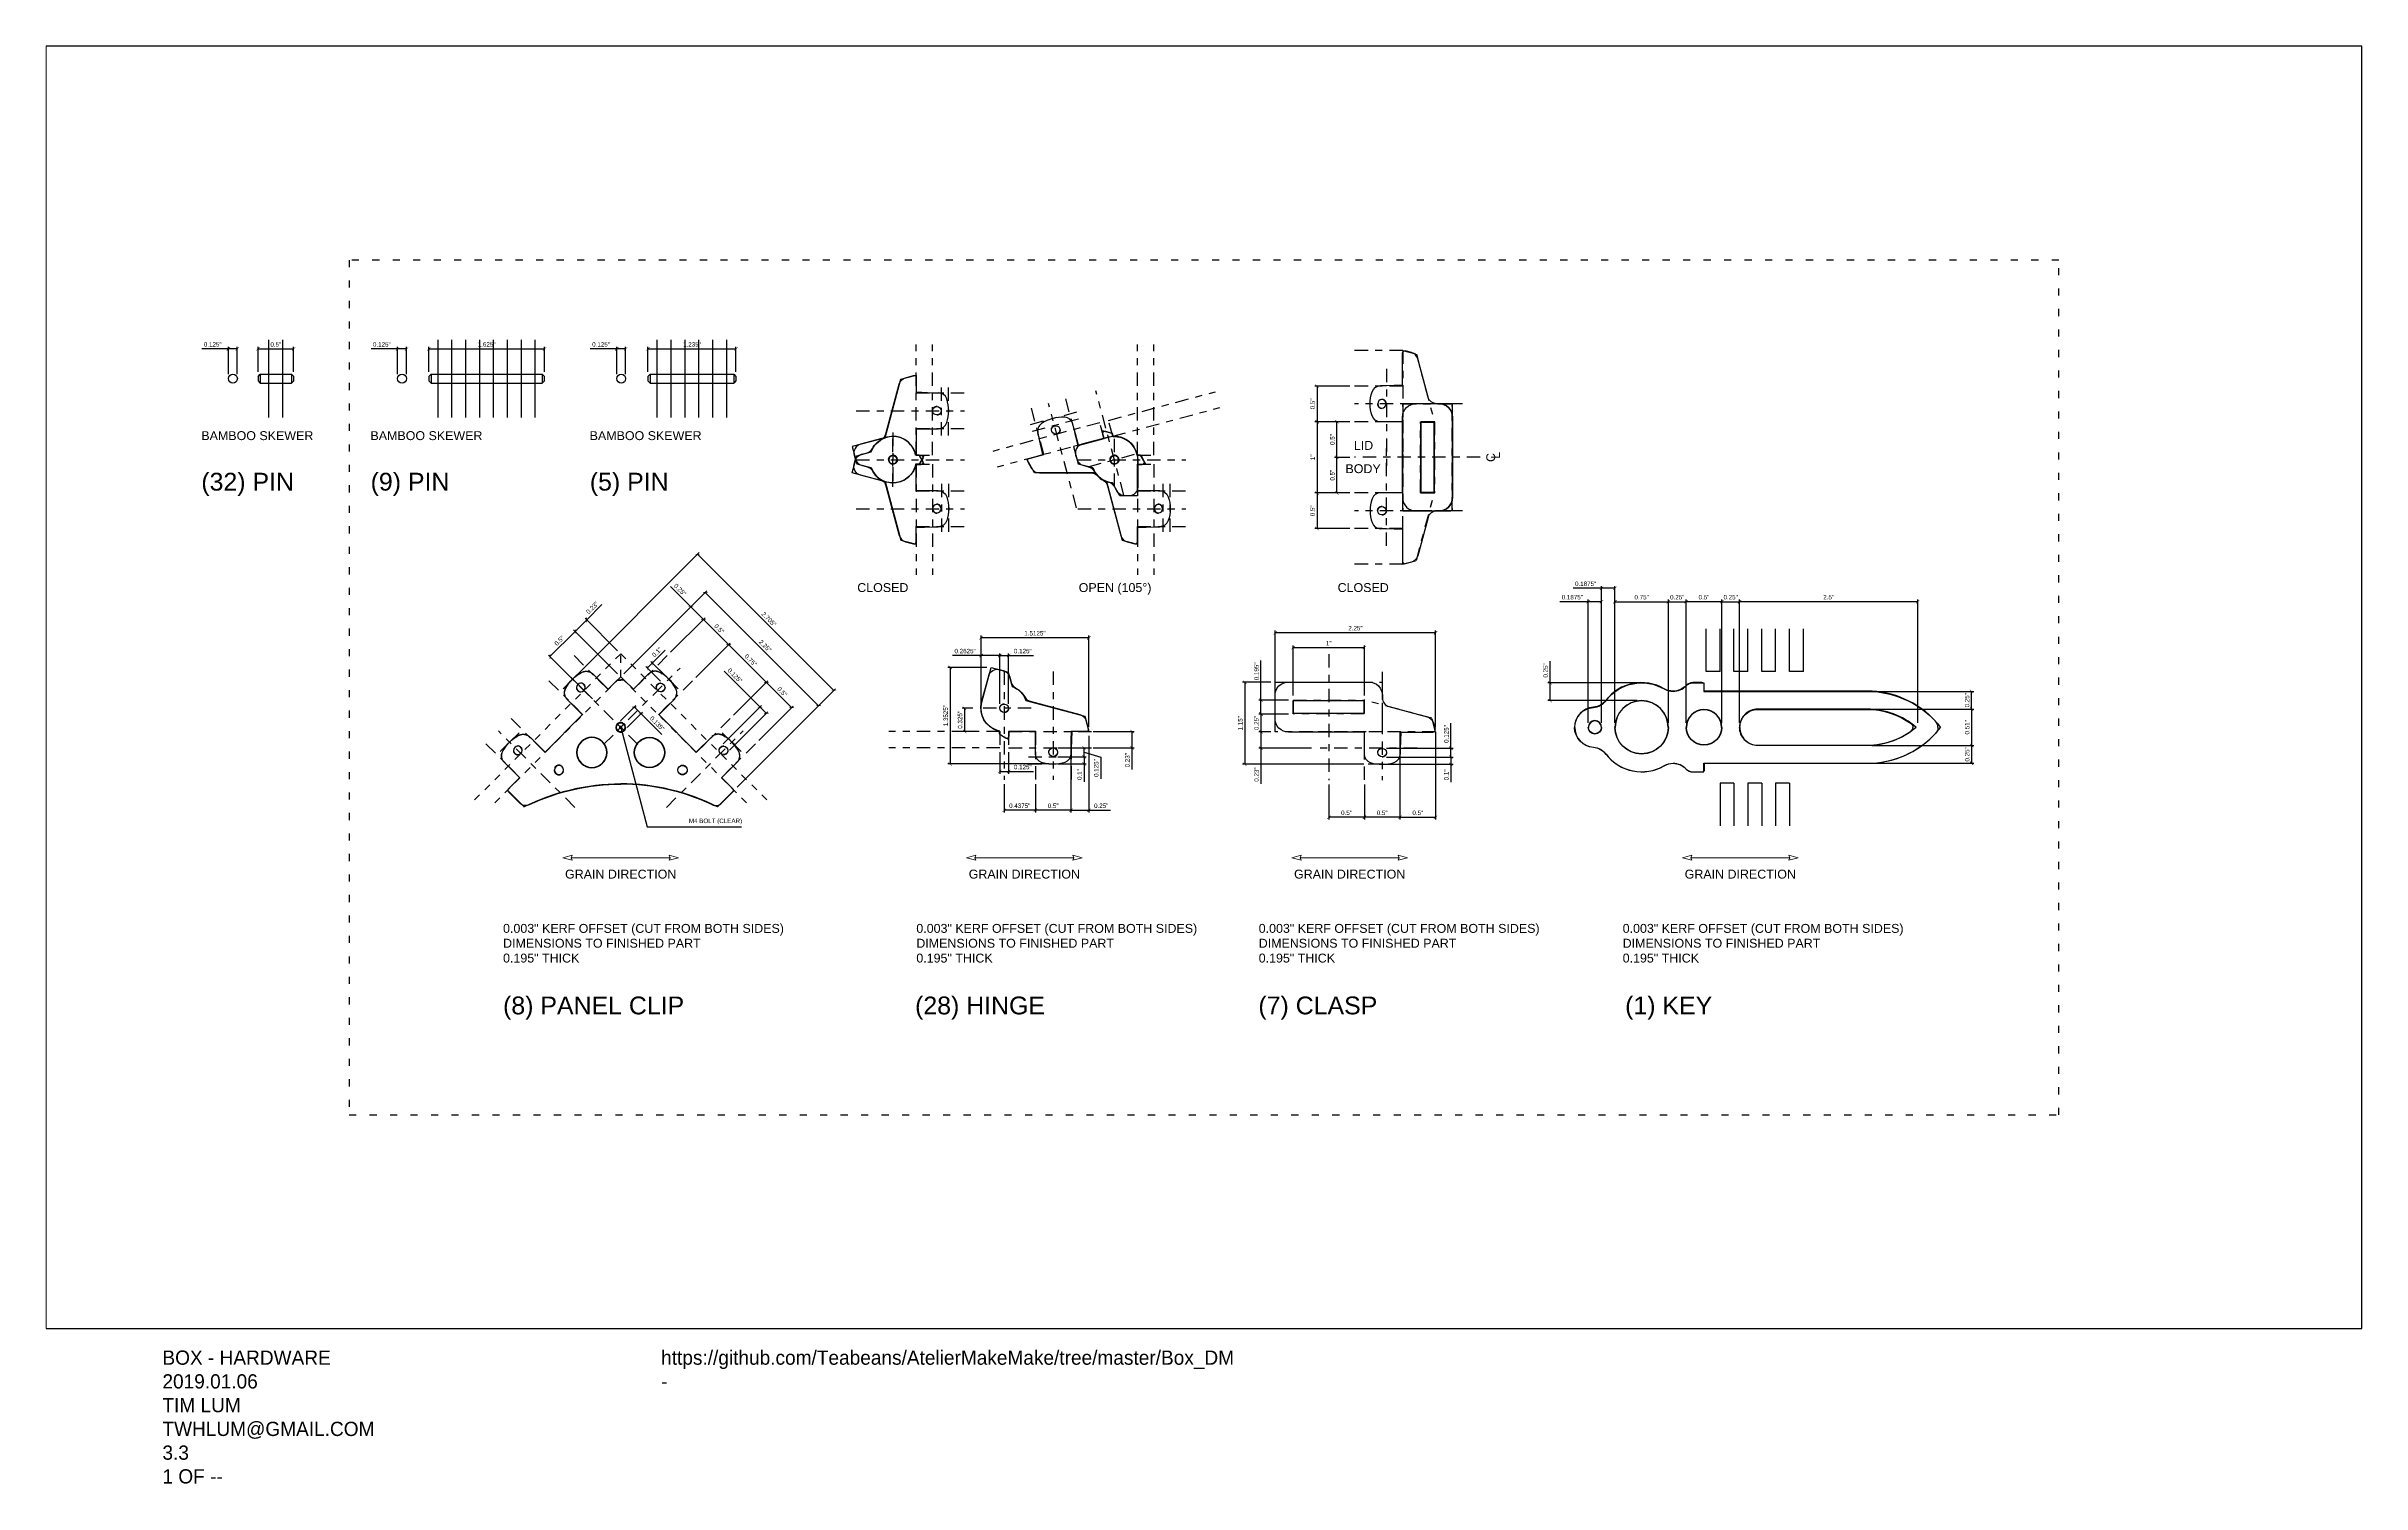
# Paper-space layout 'Hardware' of a CAD drawing. Header units: inches. Extents: x 0.8 to 33.2, y 1.1 to 21.2.
# The model-space entities are those that its viewports show. They can reach past a viewport. Long polylines and large blocks are cut down to what shows.
import ezdxf

# ---------------------------------------------------------------- set-up
doc = ezdxf.new("R2010")
doc.units = ezdxf.units.IN
doc.header["$MEASUREMENT"] = 0
doc.linetypes.add('ACAD_ISO04W100', pattern=[30, 24, -3, 0, -3])
doc.linetypes.add('ACAD_ISO07W100', pattern=[3, 0, -3])
doc.layers.get('Defpoints').update_dxf_attribs({"color": 30})
doc.layers.add('ANNO', color=6, linetype='Continuous', lineweight=0)
doc.layers.add('CUT', color=1, linetype='Continuous')
doc.styles.get("Standard").update_dxf_attribs({"font": 'arial.ttf'})
doc.dimstyles.get("Standard").update_dxf_attribs({"dimtxt": 0.0625, "dimasz": 0.046875, "dimexe": 0.03125, "dimexo": 0.0625, "dimgap": 0.03125, "dimtad": 1, "dimdec": 4, "dimdsep": 46, "dimtxsty": 'Standard', "dimblk": 'ARCHTICK', "dimcen": 0.09, "dimadec": 0, "dimazin": 0, "dimtfac": 1, "dimtdec": 4, "dimtofl": 0, "dimtmove": 0, "dimatfit": 3, "dimldrblk": 'DOT', "dimfxl": 1, "dimtolj": 1, "dimtzin": 0, "dimarcsym": 0})

# ---------------------------------------------------------------- blocks, each defined once
blk = doc.blocks.new('Bracket_V2')
at = {"layer": 'CUT'}
for p, q in [((-0.2, 0.451), (-0.2, 0.761)), ((0.306, 0.451), (0.306, 0.761)), ((1.05, 0.451), (1.05, 0.75)), ((1.556, 0.451), (1.556, 0.75)), ((-0.387, 0.451), (-0.419, 0.419)), ((-0.387, 0.451), (-0.2, 0.451)), ((0.311, 0.451), (1.05, 0.451)), ((1.551, 0.451), (1.777, 0.451)), ((1.808, 0.419), (1.808, 0.262)), ((1.808, 0.419), (1.808, 0.202))]:
    blk.add_line(p, q, dxfattribs=at)
for points in [[(0.306, 0.759, 0.323158), (0.221, 0.878, 0.161655), (-0.114, 0.878, 0.323158), (-0.2, 0.759)], [(1.556, 0.759, 0.323158), (1.471, 0.878, 0.161655), (1.136, 0.878, 0.323158), (1.05, 0.759)]]:
    blk.add_lwpolyline(points, format="xyb", dxfattribs=at)
at = {"layer": 'CUT', "ltscale": 0.003906}
for centre in [(0.053, 0.739), (1.303, 0.739)]:
    blk.add_circle(centre, 0.0595, dxfattribs=at)
at = {"layer": 'CUT'}
for centre, radius in [((0.053, -0.053), 0.0645), ((0.589, -0.017), 0.209), ((1.089, 0.137), 0.0645)]:
    blk.add_circle(centre, radius, dxfattribs=at)
for centre, radius, start, end in [((1.777, 0.419), 0.0312, 0, 90), ((2.735, -2.735), 2.995, 109.7047, 135), ((1.683, 0.202), 0.125, 289.7047, 360)]:
    blk.add_arc(centre, radius, start, end, dxfattribs=at)
at = {"layer": 'Defpoints', "linetype": 'ACAD_ISO04W100', "ltscale": 0.007812}
for p, q in [((-0.197, 0.447), (-0.197, 1.125)), ((0.053, -0.393), (0.053, 1.125)), ((0.303, 0.447), (0.303, 1.125)), ((1.053, 0.447), (1.053, 1.125)), ((1.303, -0.393), (1.303, 1.125)), ((1.553, 0.447), (1.553, 1.125)), ((0.053, 0.902), (-0.15, 0.902)), ((0.053, 0.902), (0.256, 0.902)), ((1.303, 0.902), (1.1, 0.902)), ((1.303, 0.902), (1.506, 0.902))]:
    blk.add_line(p, q, dxfattribs=at)
at = {"layer": 'Defpoints', "linetype": 'ACAD_ISO04W100', "ltscale": 0.003906}
for p, q in [((-0.677, 0.677), (2.24, 0.677)), ((-0.447, 0.447), (-0.677, 0.677)), ((-0.447, 0.447), (2.146, 0.447))]:
    blk.add_line(p, q, dxfattribs=at)
at = {"layer": 'Defpoints'}
for p, q in [((-0.197, 0.677), (-0.197, 0.447)), ((0.303, 0.677), (0.303, 0.447)), ((1.053, 0.677), (1.053, 0.447)), ((1.553, 0.677), (1.553, 0.447)), ((-0.384, 0.447), (-0.415, 0.415)), ((1.803, 0.447), (1.803, 0.116))]:
    blk.add_line(p, q, dxfattribs=at)
at = {"layer": 'Defpoints', "linetype": 'ACAD_ISO04W100', "ltscale": 0.007812}
for points in [[(0.303, 0.759, 0.323158), (0.22, 0.875, 0.161655), (-0.113, 0.875, 0.323158), (-0.197, 0.759, 0.323158)], [(1.553, 0.759, 0.323158), (1.47, 0.875, 0.161655), (1.137, 0.875, 0.323158), (1.053, 0.759, 0.323158)]]:
    blk.add_lwpolyline(points, format="xyb", dxfattribs=at)
at = {"layer": 'Defpoints', "linetype": 'ACAD_ISO04W100', "ltscale": 0.003906}
for centre in [(0.053, 0.739), (1.303, 0.739)]:
    blk.add_circle(centre, 0.0625, dxfattribs=at)
at = {"layer": 'Defpoints', "linetype": 'ACAD_ISO04W100', "ltscale": 0.007812}
for centre in [(0.053, -0.053), (1.089, 0.137)]:
    blk.add_circle(centre, 0.0675, dxfattribs=at)
at = {"layer": 'Defpoints'}
blk.add_circle((0.589, -0.017), 0.214, dxfattribs=at)
blk.add_arc((2.735, -2.735), 3, 108.099, 135, dxfattribs=at)
blk = doc.blocks.new('Bracket_V2_both')
at = {"xscale": -1}
blk.add_blockref('Bracket_V2', (-0.447, -0.447), dxfattribs=at)
at = {"rotation": 270}
blk.add_blockref('Bracket_V2', (-0.447, -0.447), dxfattribs=at)
blk = doc.blocks.new('Latch_Mid')
at = {"layer": 'CUT', "ltscale": 0.007812}
for p, q in [((0.253, 0.919), (0.253, 1.369)), ((0.253, 0.919), (0.49, 0.909)), ((0.48, 0.909), (0.562, 0.909)), ((0.253, 0.403), (0.49, 0.403)), ((0.48, 0.403), (0.562, 0.403))]:
    blk.add_line(p, q, dxfattribs=at)
blk.add_lwpolyline([(0.253, 0.403), (0.253, -0.659, -0.414214), (0.066, -0.847), (-0.261, -0.847, -0.414214), (-0.448, -0.659), (-0.448, 0.472, -0.414214), (-0.261, 0.659), (-0.226, 0.659, 0.339454), (-0.105, 0.752), (0.038, 1.288, -0.267949), (0.127, 1.376), (0.214, 1.4)], format="xyb", dxfattribs=at)
at = {"layer": 'CUT'}
blk.add_lwpolyline([(-0.19, -0.573), (-0.19, 0.386, -0.414214), (-0.174, 0.401), (-0.021, 0.401, -0.414214), (-0.005, 0.386), (-0.005, -0.573, -0.414214), (-0.021, -0.589), (-0.174, -0.589, -0.414214)], format="xyb", close=True, dxfattribs=at)
at = {"layer": 'CUT', "ltscale": 0.003906}
blk.add_circle((0.542, 0.656), 0.0595, dxfattribs=at)
at = {"layer": 'CUT', "ltscale": 0.007812}
for centre, radius, start, end in [((0.222, 1.369), 0.0312, 0, 105), ((0.562, 0.784), 0.125, 18.3655, 90), ((0.177, 0.656), 0.531, 341.6345, 18.3655), ((0.562, 0.528), 0.125, 270, 341.6345)]:
    blk.add_arc(centre, radius, start, end, dxfattribs=at)
at = {"layer": 'Defpoints', "linetype": 'ACAD_ISO04W100', "ltscale": 0.007812}
for p, q in [((0.059, 1.355), (-0.195, 0.406)), ((0.25, 1.406), (0.059, 1.355)), ((0.25, 1.406), (0.25, -0.274)), ((0.25, 1.406), (0.928, 1.406)), ((0.48, 1.147), (0.48, -0.274)), ((-0.59, 0.656), (0.928, 0.656)), ((0.25, 0.906), (0.928, 0.906)), ((0.25, 0.406), (0.928, 0.406)), ((-0.839, -0.094), (0.928, -0.094))]:
    blk.add_line(p, q, dxfattribs=at)
for points in [[(-0.445, -0.844), (-0.445, 0.656), (0.25, 0.656), (0.25, -0.844)], [(-0.195, -0.594), (-0.195, 0.406), (0, 0.406), (0, -0.594)]]:
    blk.add_lwpolyline(points, close=True, dxfattribs=at)
at = {"layer": 'Defpoints', "linetype": 'ACAD_ISO04W100', "ltscale": 0.003906}
blk.add_circle((0.542, 0.656), 0.0625, dxfattribs=at)
blk = doc.blocks.new('HingeTop')
at = {"layer": 'CUT', "ltscale": 0.007812}
for p, q in [((-0.242, 0.263), (-0.005, 0.253)), ((-0.015, 0.253), (0.067, 0.253)), ((-0.242, -0.253), (-0.005, -0.253)), ((-0.015, -0.253), (0.067, -0.253))]:
    blk.add_line(p, q, dxfattribs=at)
at = {"layer": 'CUT'}
blk.add_lwpolyline([(-0.242, -0.25), (-0.242, -0.622), (-0.179, -0.622, -0.57735), (-0.152, -0.669), (-0.191, -0.737, -0.267949), (-0.218, -0.753), (-0.224, -0.753, 0.336424), (-0.254, -0.776, -0.411031), (-0.655, -1.004), (-1.025, -0.905, -0.414214), (-1.114, -0.752), (-1.099, -0.698, -0.267949), (-1.011, -0.61), (-0.934, -0.589, 0.203798), (-0.857, -0.529, -0.141217), (-0.729, -0.4, 0.203798), (-0.668, -0.323), (-0.481, 0.375, -0.267949), (-0.393, 0.464), (-0.281, 0.493, -0.493145), (-0.242, 0.463), (-0.242, 0.263)], format="xyb", dxfattribs=at)
at = {"layer": 'CUT', "ltscale": 0.003906}
for centre in [(0.047, 0), (-0.57, -0.688)]:
    blk.add_circle(centre, 0.0595, dxfattribs=at)
at = {"layer": 'CUT', "ltscale": 0.007812}
for centre, radius, start, end in [((0.067, 0.128), 0.125, 18.3655, 90), ((-0.318, 0), 0.531, 341.6345, 18.3655), ((0.067, -0.128), 0.125, 270, 341.6345)]:
    blk.add_arc(centre, radius, start, end, dxfattribs=at)
at = {"layer": 'Defpoints', "linetype": 'ACAD_ISO04W100', "ltscale": 0.007812}
for p, q in [((-0.245, -0.625), (-0.245, 0.93)), ((-0.015, -0.625), (-0.015, 0.93)), ((0.11, -0.348), (0.11, 0.348)), ((0.21, -0.348), (0.21, 0.348)), ((-0.245, 0.25), (0.433, 0.25)), ((-1.085, 0), (0.433, 0)), ((-0.57, -0.307), (-0.57, -1.068)), ((-0.245, -0.25), (0.433, -0.25)), ((-0.245, -0.625), (-0.015, -0.625)), ((-1.085, -0.688), (0.433, -0.688)), ((-0.245, -0.75), (-0.245, -2.305)), ((-0.245, -0.75), (-0.015, -0.75)), ((-0.015, -0.75), (-0.015, -2.305))]:
    blk.add_line(p, q, dxfattribs=at)
at = {"layer": 'Defpoints'}
blk.add_lwpolyline([(-0.245, -0.25), (-0.245, -0.625), (-0.13, -0.625), (-0.202, -0.75), (-0.251, -0.75, -0.434359), (-0.654, -1.001), (-1.143, -0.871), (-1.078, -0.631), (-0.875, -0.577, -0.222019), (-0.681, -0.382), (-0.46, 0.442), (-0.245, 0.5), (-0.245, 0.25)], format="xyb", dxfattribs=at)
at = {"layer": 'Defpoints', "linetype": 'ACAD_ISO04W100', "ltscale": 0.003906}
for centre in [(0.047, 0), (-0.57, -0.688)]:
    blk.add_circle(centre, 0.0625, dxfattribs=at)
blk = doc.blocks.new('Key')
at = {"layer": 'CUT'}
for points in [[(4.159, 0, 0.19175), (4.127, 0.086, 0.209924), (3.167, 0.508), (0.894, 0.508, -0.414214), (0.878, 0.524), (0.878, 0.597, 0.414214), (0.847, 0.628), (0.717, 0.628, 0.208712), (0.623, 0.587, -0.208712), (0.442, 0.508, -0.133256), (0.317, 0.542, 0.379381), (-0.5, 0.38, -0.214403), (-0.678, 0.283, 0.392211), (-0.941, 0)], [(1.378, 0, -0.414214), (1.63, 0.252), (3.167, 0.252, -0.158177), (3.782, 0.052, -0.248072), (3.807, 0, -0.248072)]]:
    blk.add_lwpolyline(points, format="xyb", dxfattribs=at)
for centre, radius in [((0, 0), 0.372), ((-0.656, 0), 0.0907), ((0.875, 0), 0.247)]:
    blk.add_arc(centre, radius, 0, 180, dxfattribs=at)
at = {"layer": 'Defpoints'}
for points in [[(-0.938, 0, -0.392211), (-0.678, 0.28, 0.214403), (-0.497, 0.378, -0.379381), (0.316, 0.539, 0.133256), (0.442, 0.505, 0.208712), (0.626, 0.585, -0.208712), (0.717, 0.625), (0.875, 0.625), (0.875, 0.505), (3.167, 0.505, -0.232186), (4.195, 0)], [(3.853, 0, 0.179817), (3.167, 0.255), (1.63, 0.255, 0.414214), (1.375, 0)]]:
    blk.add_lwpolyline(points, format="xyb", dxfattribs=at)
for centre, radius in [((0, 0), 0.375), ((-0.656, 0), 0.0938), ((0.875, 0), 0.25)]:
    blk.add_arc(centre, radius, 0, 180, dxfattribs=at)
blk = doc.blocks.new('Key_Full')
blk.add_blockref('Key', (0, 0))
at = {"xscale": -1, "rotation": 180}
blk.add_blockref('Key', (0, 0), dxfattribs=at)
blk = doc.blocks.new('_ArchTick')
at = {"color": 0, "linetype": 'ByBlock', "const_width": 0.15}
blk.add_lwpolyline([(-0.5, -0.5), (0.5, 0.5)], dxfattribs=at)
blk = doc.blocks.new('*D300')
at = {"layer": 'ANNO', "color": 0, "lineweight": -2, "transparency": 16777216}
for p, q in [((4.797, 115.131), (4.511, 115.418)), ((3.857, 114.191), (4.819, 115.154)), ((4.974, 114.955), (4.797, 115.131)), ((4.513, 114.494), (4.996, 114.977))]:
    blk.add_line(p, q, dxfattribs=at)
at = {"layer": 'Defpoints', "color": 0, "transparency": 16777216}
for p in [(4.974, 114.955), (4.468, 114.449), (3.812, 114.147)]:
    blk.add_point(p, dxfattribs=at)
at = {"layer": 'ANNO', "color": 0, "lineweight": -2, "transparency": 16777216, "xscale": 0.046875, "yscale": 0.046875, "zscale": 0.046875}
for p, rotation in [((4.797, 115.131), 134.9999999999994), ((4.974, 114.955), 314.9999999999994)]:
    blk.add_blockref('_ArchTick', p, dxfattribs=dict(at, rotation=rotation))
at = {"layer": 'ANNO', "color": 0, "transparency": 16777216, "insert": (4.646, 115.372), "char_height": 0.0625, "attachment_point": 5, "rotation": 315}
blk.add_mtext('\\A1;0.25"', dxfattribs=at)
blk = doc.blocks.new('_Dot')
at = {"color": 0, "linetype": 'ByBlock', "lineweight": -2}
blk.add_line((-0.5, 0), (-1, 0), dxfattribs=at)
at = {"color": 0, "linetype": 'ByBlock', "const_width": 0.5}
blk.add_lwpolyline([(-0.25, 0, 1), (0.25, 0, 1)], format="xyb", close=True, dxfattribs=at)
blk = doc.blocks.new('*D301')
at = {"layer": 'ANNO', "color": 0, "lineweight": -2, "transparency": 16777216}
for p, q in [((4.513, 114.494), (4.996, 114.977)), ((4.974, 114.955), (5.327, 114.601)), ((4.866, 114.14), (5.349, 114.623))]:
    blk.add_line(p, q, dxfattribs=at)
at = {"layer": 'Defpoints', "color": 0, "transparency": 16777216}
for p in [(4.468, 114.449), (5.327, 114.601), (4.822, 114.096)]:
    blk.add_point(p, dxfattribs=at)
at = {"layer": 'ANNO', "color": 0, "lineweight": -2, "transparency": 16777216, "xscale": 0.046875, "yscale": 0.046875, "zscale": 0.046875}
for p, rotation in [((4.974, 114.955), 134.9999999999994), ((5.327, 114.601), 314.9999999999994)]:
    blk.add_blockref('_ArchTick', p, dxfattribs=dict(at, rotation=rotation))
at = {"layer": 'ANNO', "color": 0, "transparency": 16777216, "insert": (5.195, 114.823), "char_height": 0.0625, "attachment_point": 5, "rotation": 315}
blk.add_mtext('\\A1;0.5"', dxfattribs=at)
blk = doc.blocks.new('*D305')
at = {"layer": 'ANNO', "color": 0, "lineweight": -2, "transparency": 16777216}
for p, q in [((4.866, 114.14), (5.349, 114.623)), ((5.327, 114.601), (5.858, 114.071)), ((5.397, 113.61), (5.88, 114.093))]:
    blk.add_line(p, q, dxfattribs=at)
at = {"layer": 'Defpoints', "color": 0, "transparency": 16777216}
for p in [(4.822, 114.096), (5.858, 114.071), (5.352, 113.565)]:
    blk.add_point(p, dxfattribs=at)
at = {"layer": 'ANNO', "color": 0, "lineweight": -2, "transparency": 16777216, "xscale": 0.046875, "yscale": 0.046875, "zscale": 0.046875}
for p, rotation in [((5.327, 114.601), 134.9999999999994), ((5.858, 114.071), 314.9999999999994)]:
    blk.add_blockref('_ArchTick', p, dxfattribs=dict(at, rotation=rotation))
at = {"layer": 'ANNO', "color": 0, "transparency": 16777216, "insert": (5.637, 114.381), "char_height": 0.0625, "attachment_point": 5, "rotation": 315}
blk.add_mtext('\\A1;0.75"', dxfattribs=at)
blk = doc.blocks.new('*D306')
at = {"layer": 'ANNO', "color": 0, "lineweight": -2, "transparency": 16777216}
for p, q in [((5.397, 113.61), (5.88, 114.093)), ((5.858, 114.071), (6.211, 113.717)), ((5.75, 113.256), (6.233, 113.739))]:
    blk.add_line(p, q, dxfattribs=at)
at = {"layer": 'Defpoints', "color": 0, "transparency": 16777216}
for p in [(5.352, 113.565), (6.211, 113.717), (5.706, 113.212)]:
    blk.add_point(p, dxfattribs=at)
at = {"layer": 'ANNO', "color": 0, "lineweight": -2, "transparency": 16777216, "xscale": 0.046875, "yscale": 0.046875, "zscale": 0.046875}
for p, rotation in [((5.858, 114.071), 134.9999999999994), ((6.211, 113.717), 314.9999999999994)]:
    blk.add_blockref('_ArchTick', p, dxfattribs=dict(at, rotation=rotation))
at = {"layer": 'ANNO', "color": 0, "transparency": 16777216, "insert": (6.079, 113.939), "char_height": 0.0625, "attachment_point": 5, "rotation": 315}
blk.add_mtext('\\A1;0.5"', dxfattribs=at)
blk = doc.blocks.new('*D307')
at = {"layer": 'ANNO', "color": 0, "lineweight": -2, "transparency": 16777216}
for p, q in [((5.769, 113.724), (5.264, 114.229)), ((5.253, 113.208), (5.791, 113.746)), ((5.341, 113.12), (5.879, 113.658)), ((5.857, 113.636), (5.769, 113.724))]:
    blk.add_line(p, q, dxfattribs=at)
at = {"layer": 'Defpoints', "color": 0, "transparency": 16777216}
for p in [(5.857, 113.636), (5.209, 113.164), (5.297, 113.076)]:
    blk.add_point(p, dxfattribs=at)
at = {"layer": 'ANNO', "color": 0, "lineweight": -2, "transparency": 16777216, "xscale": 0.046875, "yscale": 0.046875, "zscale": 0.046875}
for p, rotation in [((5.769, 113.724), 134.9999999999994), ((5.857, 113.636), 314.9999999999994)]:
    blk.add_blockref('_ArchTick', p, dxfattribs=dict(at, rotation=rotation))
at = {"layer": 'ANNO', "color": 0, "transparency": 16777216, "insert": (5.416, 114.167), "char_height": 0.0625, "attachment_point": 5, "rotation": 315}
blk.add_mtext('\\A1;0.125"', dxfattribs=at)
blk = doc.blocks.new('*D308')
at = {"layer": 'ANNO', "color": 0, "lineweight": -2, "transparency": 16777216}
for p, q in [((3.857, 114.191), (5.021, 115.356)), ((4.999, 115.334), (6.59, 113.743)), ((5.448, 112.6), (6.612, 113.765))]:
    blk.add_line(p, q, dxfattribs=at)
at = {"layer": 'Defpoints', "color": 0, "transparency": 16777216}
for p in [(3.812, 114.147), (6.59, 113.743), (5.403, 112.556)]:
    blk.add_point(p, dxfattribs=at)
at = {"layer": 'ANNO', "color": 0, "lineweight": -2, "transparency": 16777216, "xscale": 0.046875, "yscale": 0.046875, "zscale": 0.046875}
for p, rotation in [((4.999, 115.334), 134.9999999999994), ((6.59, 113.743), 314.9999999999994)]:
    blk.add_blockref('_ArchTick', p, dxfattribs=dict(at, rotation=rotation))
at = {"layer": 'ANNO', "color": 0, "transparency": 16777216, "insert": (5.839, 114.583), "char_height": 0.0625, "attachment_point": 5, "rotation": 315}
blk.add_mtext('\\A1;2.25"', dxfattribs=at)
blk = doc.blocks.new('*D309')
at = {"layer": 'ANNO', "color": 0, "lineweight": -2, "transparency": 16777216}
for p, q in [((3.173, 114.787), (2.819, 114.433)), ((3.768, 114.191), (3.15, 114.809)), ((3.415, 113.838), (2.797, 114.455))]:
    blk.add_line(p, q, dxfattribs=at)
at = {"layer": 'Defpoints', "color": 0, "transparency": 16777216}
for p in [(2.819, 114.433), (3.812, 114.147), (3.459, 113.793)]:
    blk.add_point(p, dxfattribs=at)
at = {"layer": 'ANNO', "color": 0, "lineweight": -2, "transparency": 16777216, "xscale": 0.046875, "yscale": 0.046875, "zscale": 0.046875}
for p, rotation in [((3.173, 114.787), 45.00000000000056), ((2.819, 114.433), 225.0000000000006)]:
    blk.add_blockref('_ArchTick', p, dxfattribs=dict(at, rotation=rotation))
at = {"layer": 'ANNO', "color": 0, "transparency": 16777216, "insert": (2.951, 114.655), "char_height": 0.0625, "attachment_point": 5, "rotation": 45}
blk.add_mtext('\\A1;0.5"', dxfattribs=at)
blk = doc.blocks.new('*D310')
at = {"layer": 'ANNO', "color": 0, "lineweight": -2, "transparency": 16777216}
for p, q in [((3.809, 113.532), (4.025, 113.748)), ((3.904, 113.436), (4.12, 113.652)), ((4.003, 113.726), (4.098, 113.63)), ((4.098, 113.63), (4.388, 113.34))]:
    blk.add_line(p, q, dxfattribs=at)
at = {"layer": 'Defpoints', "color": 0, "transparency": 16777216}
for p in [(3.765, 113.487), (4.003, 113.726), (3.86, 113.392)]:
    blk.add_point(p, dxfattribs=at)
at = {"layer": 'ANNO', "color": 0, "lineweight": -2, "transparency": 16777216, "xscale": 0.046875, "yscale": 0.046875, "zscale": 0.046875}
for p, rotation in [((4.003, 113.726), 134.9999999999994), ((4.098, 113.63), 314.9999999999994)]:
    blk.add_blockref('_ArchTick', p, dxfattribs=dict(at, rotation=rotation))
at = {"layer": 'ANNO', "color": 0, "transparency": 16777216, "insert": (4.325, 113.493), "char_height": 0.0625, "attachment_point": 5, "rotation": 315}
blk.add_mtext('\\A1;0.135"', dxfattribs=at)
blk = doc.blocks.new('*D312')
at = {"layer": 'ANNO', "color": 0, "lineweight": -2, "transparency": 16777216}
for p, q in [((4.258, 114.344), (4.438, 114.524)), ((4.373, 114.089), (4.166, 114.296)), ((4.188, 114.274), (4.258, 114.344)), ((4.443, 114.159), (4.236, 114.366))]:
    blk.add_line(p, q, dxfattribs=at)
at = {"layer": 'Defpoints', "color": 0, "transparency": 16777216}
for p in [(4.258, 114.344), (4.488, 114.115), (4.417, 114.044)]:
    blk.add_point(p, dxfattribs=at)
at = {"layer": 'ANNO', "color": 0, "lineweight": -2, "transparency": 16777216, "xscale": 0.046875, "yscale": 0.046875, "zscale": 0.046875}
for p, rotation in [((4.188, 114.274), 225.0000000000006), ((4.258, 114.344), 45.00000000000058)]:
    blk.add_blockref('_ArchTick', p, dxfattribs=dict(at, rotation=rotation))
at = {"layer": 'ANNO', "color": 0, "transparency": 16777216, "insert": (4.32, 114.495), "char_height": 0.0625, "attachment_point": 5, "rotation": 45}
blk.add_mtext('\\A1;0.1"', dxfattribs=at)
blk = doc.blocks.new('*D313')
at = {"layer": 'ANNO', "color": 0, "lineweight": -2, "transparency": 16777216}
for p, q in [((3.181, 114.159), (4.914, 115.892)), ((4.892, 115.87), (6.805, 113.957)), ((5.448, 112.6), (6.827, 113.979))]:
    blk.add_line(p, q, dxfattribs=at)
at = {"layer": 'Defpoints', "color": 0, "transparency": 16777216}
for p in [(3.137, 114.115), (6.805, 113.957), (5.403, 112.556)]:
    blk.add_point(p, dxfattribs=at)
at = {"layer": 'ANNO', "color": 0, "lineweight": -2, "transparency": 16777216, "xscale": 0.046875, "yscale": 0.046875, "zscale": 0.046875}
for p, rotation in [((4.892, 115.87), 134.9999999999994), ((6.805, 113.957), 314.9999999999994)]:
    blk.add_blockref('_ArchTick', p, dxfattribs=dict(at, rotation=rotation))
at = {"layer": 'ANNO', "color": 0, "transparency": 16777216, "insert": (5.893, 114.958), "char_height": 0.0625, "attachment_point": 5, "rotation": 315}
blk.add_mtext('\\A1;2.705"', dxfattribs=at)
blk = doc.blocks.new('Anno_GrainDirection')
at = {"layer": 'ANNO'}
for p, q in [((-0.811, 0), (-0.682, 0.035)), ((-0.811, 0), (-0.682, -0.035)), ((-0.682, 0.035), (-0.696, 0)), ((-0.696, 0), (0.696, 0)), ((-0.682, -0.035), (-0.696, 0)), ((0.811, 0), (0.682, 0.035)), ((0.682, 0.035), (0.696, 0)), ((0.811, 0), (0.682, -0.035)), ((0.682, -0.035), (0.696, 0))]:
    blk.add_line(p, q, dxfattribs=at)
at = {"layer": 'ANNO', "insert": (0, -0.231), "char_height": 0.125, "attachment_point": 5}
blk.add_mtext_dynamic_manual_height_columns('GRAIN DIRECTION', width=2.708, gutter_width=1, heights=[0], dxfattribs=at)
blk = doc.blocks.new('*D315')
at = {"layer": 'ANNO', "color": 0, "lineweight": -2, "transparency": 16777216}
for p, q in [((15.465, 113.147), (15.465, 113.498)), ((14.563, 113.147), (15.496, 113.147)), ((15.465, 113.022), (15.465, 113.147)), ((14.563, 113.022), (15.496, 113.022))]:
    blk.add_line(p, q, dxfattribs=at)
at = {"layer": 'Defpoints', "color": 0, "transparency": 16777216}
for p in [(14.501, 113.147), (14.501, 113.022), (15.465, 113.022)]:
    blk.add_point(p, dxfattribs=at)
at = {"layer": 'ANNO', "color": 0, "lineweight": -2, "transparency": 16777216, "xscale": 0.046875, "yscale": 0.046875, "zscale": 0.046875}
for p, rotation in [((15.465, 113.147), 90), ((15.465, 113.022), 270)]:
    blk.add_blockref('_ArchTick', p, dxfattribs=dict(at, rotation=rotation))
at = {"layer": 'ANNO', "color": 0, "transparency": 16777216, "insert": (15.402, 113.346), "char_height": 0.0625, "attachment_point": 5, "rotation": 90}
blk.add_mtext('\\A1;0.125"', dxfattribs=at)
blk = doc.blocks.new('*D316')
at = {"layer": 'ANNO', "color": 0, "lineweight": -2, "transparency": 16777216}
for p, q in [((14.563, 113.022), (15.496, 113.022)), ((14.563, 112.922), (15.496, 112.922)), ((15.465, 113.022), (15.465, 112.922)), ((15.465, 112.922), (15.465, 112.668))]:
    blk.add_line(p, q, dxfattribs=at)
at = {"layer": 'Defpoints', "color": 0, "transparency": 16777216}
for p in [(14.501, 113.022), (14.501, 112.922), (15.465, 112.922)]:
    blk.add_point(p, dxfattribs=at)
at = {"layer": 'ANNO', "color": 0, "lineweight": -2, "transparency": 16777216, "xscale": 0.046875, "yscale": 0.046875, "zscale": 0.046875}
for p, rotation in [((15.465, 113.022), 90), ((15.465, 112.922), 270)]:
    blk.add_blockref('_ArchTick', p, dxfattribs=dict(at, rotation=rotation))
at = {"layer": 'ANNO', "color": 0, "transparency": 16777216, "insert": (15.402, 112.772), "char_height": 0.0625, "attachment_point": 5, "rotation": 90}
blk.add_mtext('\\A1;0.1"', dxfattribs=at)
blk = doc.blocks.new('*D317')
at = {"layer": 'ANNO', "color": 0, "lineweight": -2, "transparency": 16777216}
for p, q in [((14.251, 112.637), (14.251, 112.145)), ((14.751, 112.637), (14.751, 112.145)), ((14.751, 112.177), (14.251, 112.177))]:
    blk.add_line(p, q, dxfattribs=at)
at = {"layer": 'Defpoints', "color": 0, "transparency": 16777216}
for p in [(14.251, 112.699), (14.751, 112.699), (14.251, 112.177)]:
    blk.add_point(p, dxfattribs=at)
at = {"layer": 'ANNO', "color": 0, "lineweight": -2, "transparency": 16777216, "xscale": 0.046875, "yscale": 0.046875, "zscale": 0.046875, "rotation": 180}
blk.add_blockref('_ArchTick', (14.251, 112.177), dxfattribs=at)
at = {"layer": 'ANNO', "color": 0, "lineweight": -2, "transparency": 16777216, "xscale": 0.046875, "yscale": 0.046875, "zscale": 0.046875}
blk.add_blockref('_ArchTick', (14.751, 112.177), dxfattribs=at)
at = {"layer": 'ANNO', "color": 0, "transparency": 16777216, "insert": (14.501, 112.24), "char_height": 0.0625, "attachment_point": 5}
blk.add_mtext('\\A1;0.5"', dxfattribs=at)
blk = doc.blocks.new('*D318')
at = {"layer": 'ANNO', "color": 0, "lineweight": -2, "transparency": 16777216}
for p, q in [((12.938, 113.377), (12.769, 113.377)), ((13.508, 113.147), (12.769, 113.147)), ((12.8, 113.377), (12.8, 113.147)), ((12.8, 113.147), (12.8, 112.649))]:
    blk.add_line(p, q, dxfattribs=at)
at = {"layer": 'Defpoints', "color": 0, "transparency": 16777216}
for p in [(12.8, 113.147), (13.001, 113.377), (13.571, 113.147)]:
    blk.add_point(p, dxfattribs=at)
at = {"layer": 'ANNO', "color": 0, "lineweight": -2, "transparency": 16777216, "xscale": 0.046875, "yscale": 0.046875, "zscale": 0.046875}
for p, rotation in [((12.8, 113.377), 90), ((12.8, 113.147), 270)]:
    blk.add_blockref('_ArchTick', p, dxfattribs=dict(at, rotation=rotation))
at = {"layer": 'ANNO', "color": 0, "transparency": 16777216, "insert": (12.737, 112.777), "char_height": 0.0625, "attachment_point": 5, "rotation": 90}
blk.add_mtext('\\A1;0.23"', dxfattribs=at)
blk = doc.blocks.new('*D319')
at = {"layer": 'ANNO', "color": 0, "lineweight": -2, "transparency": 16777216}
for p, q in [((3.335, 114.949), (3.549, 115.163)), ((3.768, 114.191), (3.15, 114.809)), ((3.173, 114.787), (3.335, 114.949)), ((3.768, 114.516), (3.313, 114.971))]:
    blk.add_line(p, q, dxfattribs=at)
at = {"layer": 'Defpoints', "color": 0, "transparency": 16777216}
for p in [(3.173, 114.787), (3.812, 114.472), (3.812, 114.147)]:
    blk.add_point(p, dxfattribs=at)
at = {"layer": 'ANNO', "color": 0, "lineweight": -2, "transparency": 16777216, "xscale": 0.046875, "yscale": 0.046875, "zscale": 0.046875}
for p, rotation in [((3.173, 114.787), 225.0000000000006), ((3.335, 114.949), 45.00000000000056)]:
    blk.add_blockref('_ArchTick', p, dxfattribs=dict(at, rotation=rotation))
at = {"layer": 'ANNO', "color": 0, "transparency": 16777216, "insert": (3.414, 115.118), "char_height": 0.0625, "attachment_point": 5, "rotation": 45}
blk.add_mtext('\\A1;0.23"', dxfattribs=at)
blk = doc.blocks.new('*D320')
at = {"layer": 'ANNO', "color": 0, "lineweight": -2, "transparency": 16777216}
for p, q in [((13.751, 112.637), (13.751, 112.145)), ((14.251, 112.637), (14.251, 112.145)), ((14.251, 112.177), (13.751, 112.177))]:
    blk.add_line(p, q, dxfattribs=at)
at = {"layer": 'Defpoints', "color": 0, "transparency": 16777216}
for p in [(13.751, 112.699), (14.251, 112.699), (13.751, 112.177)]:
    blk.add_point(p, dxfattribs=at)
at = {"layer": 'ANNO', "color": 0, "lineweight": -2, "transparency": 16777216, "xscale": 0.046875, "yscale": 0.046875, "zscale": 0.046875, "rotation": 180}
blk.add_blockref('_ArchTick', (13.751, 112.177), dxfattribs=at)
at = {"layer": 'ANNO', "color": 0, "lineweight": -2, "transparency": 16777216, "xscale": 0.046875, "yscale": 0.046875, "zscale": 0.046875}
blk.add_blockref('_ArchTick', (14.251, 112.177), dxfattribs=at)
at = {"layer": 'ANNO', "color": 0, "transparency": 16777216, "insert": (14.001, 112.24), "char_height": 0.0625, "attachment_point": 5}
blk.add_mtext('\\A1;0.5"', dxfattribs=at)
blk = doc.blocks.new('*D321')
at = {"layer": 'ANNO', "color": 0, "lineweight": -2, "transparency": 16777216}
for p, q in [((13.251, 113.885), (13.251, 114.59)), ((13.251, 114.559), (14.251, 114.559)), ((14.251, 113.885), (14.251, 114.59))]:
    blk.add_line(p, q, dxfattribs=at)
at = {"layer": 'Defpoints', "color": 0, "transparency": 16777216}
for p in [(14.251, 114.559), (13.251, 113.822), (14.251, 113.822)]:
    blk.add_point(p, dxfattribs=at)
at = {"layer": 'ANNO', "color": 0, "lineweight": -2, "transparency": 16777216, "xscale": 0.046875, "yscale": 0.046875, "zscale": 0.046875, "rotation": 180}
blk.add_blockref('_ArchTick', (13.251, 114.559), dxfattribs=at)
at = {"layer": 'ANNO', "color": 0, "lineweight": -2, "transparency": 16777216, "xscale": 0.046875, "yscale": 0.046875, "zscale": 0.046875}
blk.add_blockref('_ArchTick', (14.251, 114.559), dxfattribs=at)
at = {"layer": 'ANNO', "color": 0, "transparency": 16777216, "insert": (13.751, 114.621), "char_height": 0.0625, "attachment_point": 5}
blk.add_mtext('\\A1;1"', dxfattribs=at)
blk = doc.blocks.new('*D322')
at = {"layer": 'ANNO', "color": 0, "lineweight": -2, "transparency": 16777216}
for p, q in [((12.8, 113.822), (12.8, 114.378)), ((13.188, 113.822), (12.769, 113.822)), ((12.8, 113.627), (12.8, 113.822)), ((13.188, 113.627), (12.769, 113.627))]:
    blk.add_line(p, q, dxfattribs=at)
at = {"layer": 'Defpoints', "color": 0, "transparency": 16777216}
for p in [(12.8, 113.822), (13.251, 113.822), (13.251, 113.627)]:
    blk.add_point(p, dxfattribs=at)
at = {"layer": 'ANNO', "color": 0, "lineweight": -2, "transparency": 16777216, "xscale": 0.046875, "yscale": 0.046875, "zscale": 0.046875}
for p, rotation in [((12.8, 113.822), 90), ((12.8, 113.627), 270)]:
    blk.add_blockref('_ArchTick', p, dxfattribs=dict(at, rotation=rotation))
at = {"layer": 'ANNO', "color": 0, "transparency": 16777216, "insert": (12.737, 114.226), "char_height": 0.0625, "attachment_point": 5, "rotation": 90}
blk.add_mtext('\\A1;0.195"', dxfattribs=at)
blk = doc.blocks.new('*D323')
at = {"layer": 'ANNO', "color": 0, "lineweight": -2, "transparency": 16777216}
for p, q in [((14.751, 113.315), (14.751, 112.145)), ((15.251, 113.315), (15.251, 112.145)), ((14.751, 112.177), (15.251, 112.177))]:
    blk.add_line(p, q, dxfattribs=at)
at = {"layer": 'Defpoints', "color": 0, "transparency": 16777216}
for p in [(14.751, 113.377), (15.251, 113.377), (15.251, 112.177)]:
    blk.add_point(p, dxfattribs=at)
at = {"layer": 'ANNO', "color": 0, "lineweight": -2, "transparency": 16777216, "xscale": 0.046875, "yscale": 0.046875, "zscale": 0.046875, "rotation": 180}
blk.add_blockref('_ArchTick', (14.751, 112.177), dxfattribs=at)
at = {"layer": 'ANNO', "color": 0, "lineweight": -2, "transparency": 16777216, "xscale": 0.046875, "yscale": 0.046875, "zscale": 0.046875}
blk.add_blockref('_ArchTick', (15.251, 112.177), dxfattribs=at)
at = {"layer": 'ANNO', "color": 0, "transparency": 16777216, "insert": (15.001, 112.24), "char_height": 0.0625, "attachment_point": 5}
blk.add_mtext('\\A1;0.5"', dxfattribs=at)
blk = doc.blocks.new('*D324')
at = {"layer": 'ANNO', "color": 0, "lineweight": -2, "transparency": 16777216}
for p, q in [((13.188, 113.627), (12.769, 113.627)), ((12.8, 113.627), (12.8, 113.377)), ((12.938, 113.377), (12.769, 113.377))]:
    blk.add_line(p, q, dxfattribs=at)
at = {"layer": 'Defpoints', "color": 0, "transparency": 16777216}
for p in [(13.251, 113.627), (12.8, 113.377), (13.001, 113.377)]:
    blk.add_point(p, dxfattribs=at)
at = {"layer": 'ANNO', "color": 0, "lineweight": -2, "transparency": 16777216, "xscale": 0.046875, "yscale": 0.046875, "zscale": 0.046875}
for p, rotation in [((12.8, 113.627), 90), ((12.8, 113.377), 270)]:
    blk.add_blockref('_ArchTick', p, dxfattribs=dict(at, rotation=rotation))
at = {"layer": 'ANNO', "color": 0, "transparency": 16777216, "insert": (12.737, 113.502), "char_height": 0.0625, "attachment_point": 5, "rotation": 90}
blk.add_mtext('\\A1;0.25"', dxfattribs=at)
blk = doc.blocks.new('*D325')
at = {"layer": 'ANNO', "color": 0, "lineweight": -2, "transparency": 16777216}
for p, q in [((13.001, 113.44), (13.001, 114.799)), ((15.251, 114.768), (13.001, 114.768)), ((15.251, 113.44), (15.251, 114.799))]:
    blk.add_line(p, q, dxfattribs=at)
at = {"layer": 'Defpoints', "color": 0, "transparency": 16777216}
for p in [(13.001, 114.768), (13.001, 113.377), (15.251, 113.377)]:
    blk.add_point(p, dxfattribs=at)
at = {"layer": 'ANNO', "color": 0, "lineweight": -2, "transparency": 16777216, "xscale": 0.046875, "yscale": 0.046875, "zscale": 0.046875, "rotation": 180}
blk.add_blockref('_ArchTick', (13.001, 114.768), dxfattribs=at)
at = {"layer": 'ANNO', "color": 0, "lineweight": -2, "transparency": 16777216, "xscale": 0.046875, "yscale": 0.046875, "zscale": 0.046875}
blk.add_blockref('_ArchTick', (15.251, 114.768), dxfattribs=at)
at = {"layer": 'ANNO', "color": 0, "transparency": 16777216, "insert": (14.126, 114.831), "char_height": 0.0625, "attachment_point": 5}
blk.add_mtext('\\A1;2.25"', dxfattribs=at)
blk = doc.blocks.new('*D326')
at = {"layer": 'ANNO', "color": 0, "lineweight": -2, "transparency": 16777216}
for p, q in [((12.938, 114.072), (12.542, 114.072)), ((12.573, 114.072), (12.573, 112.922)), ((14.242, 112.922), (12.542, 112.922))]:
    blk.add_line(p, q, dxfattribs=at)
at = {"layer": 'Defpoints', "color": 0, "transparency": 16777216}
for p in [(13.001, 114.072), (12.573, 112.922), (14.305, 112.922)]:
    blk.add_point(p, dxfattribs=at)
at = {"layer": 'ANNO', "color": 0, "lineweight": -2, "transparency": 16777216, "xscale": 0.046875, "yscale": 0.046875, "zscale": 0.046875}
for p, rotation in [((12.573, 114.072), 90), ((12.573, 112.922), 270)]:
    blk.add_blockref('_ArchTick', p, dxfattribs=dict(at, rotation=rotation))
at = {"layer": 'ANNO', "color": 0, "transparency": 16777216, "insert": (12.51, 113.497), "char_height": 0.0625, "attachment_point": 5, "rotation": 90}
blk.add_mtext('\\A1;1.15"', dxfattribs=at)
blk = doc.blocks.new('*D327')
at = {"layer": 'ANNO', "color": 0, "lineweight": -2, "transparency": 16777216}
for p, q in [((14.049, 118.23), (13.556, 118.23)), ((13.587, 118.23), (13.587, 117.73)), ((14.049, 117.73), (13.556, 117.73))]:
    blk.add_line(p, q, dxfattribs=at)
at = {"layer": 'Defpoints', "color": 0, "transparency": 16777216}
for p in [(14.112, 118.23), (13.587, 117.73), (14.112, 117.73)]:
    blk.add_point(p, dxfattribs=at)
at = {"layer": 'ANNO', "color": 0, "lineweight": -2, "transparency": 16777216, "xscale": 0.046875, "yscale": 0.046875, "zscale": 0.046875}
for p, rotation in [((13.587, 118.23), 90), ((13.587, 117.73), 270)]:
    blk.add_blockref('_ArchTick', p, dxfattribs=dict(at, rotation=rotation))
at = {"layer": 'ANNO', "color": 0, "transparency": 16777216, "insert": (13.524, 117.98), "char_height": 0.0625, "attachment_point": 5, "rotation": 90}
blk.add_mtext('\\A1;0.5"', dxfattribs=at)
blk = doc.blocks.new('*D328')
at = {"layer": 'ANNO', "color": 0, "lineweight": -2, "transparency": 16777216}
for p, q in [((14.049, 117.73), (13.556, 117.73)), ((13.587, 117.73), (13.587, 116.73)), ((14.049, 116.73), (13.556, 116.73))]:
    blk.add_line(p, q, dxfattribs=at)
at = {"layer": 'Defpoints', "color": 0, "transparency": 16777216}
for p in [(14.112, 117.73), (13.587, 116.73), (14.112, 116.73)]:
    blk.add_point(p, dxfattribs=at)
at = {"layer": 'ANNO', "color": 0, "lineweight": -2, "transparency": 16777216, "xscale": 0.046875, "yscale": 0.046875, "zscale": 0.046875}
for p, rotation in [((13.587, 117.73), 90), ((13.587, 116.73), 270)]:
    blk.add_blockref('_ArchTick', p, dxfattribs=dict(at, rotation=rotation))
at = {"layer": 'ANNO', "color": 0, "transparency": 16777216, "insert": (13.525, 117.23), "char_height": 0.0625, "attachment_point": 5, "rotation": 90}
blk.add_mtext('\\A1;1"', dxfattribs=at)
blk = doc.blocks.new('*D329')
at = {"layer": 'ANNO', "color": 0, "lineweight": -2, "transparency": 16777216}
for p, q in [((14.049, 116.73), (13.556, 116.73)), ((13.587, 116.73), (13.587, 116.23)), ((14.049, 116.23), (13.556, 116.23))]:
    blk.add_line(p, q, dxfattribs=at)
at = {"layer": 'Defpoints', "color": 0, "transparency": 16777216}
for p in [(14.112, 116.73), (13.587, 116.23), (14.112, 116.23)]:
    blk.add_point(p, dxfattribs=at)
at = {"layer": 'ANNO', "color": 0, "lineweight": -2, "transparency": 16777216, "xscale": 0.046875, "yscale": 0.046875, "zscale": 0.046875}
for p, rotation in [((13.587, 116.73), 90), ((13.587, 116.23), 270)]:
    blk.add_blockref('_ArchTick', p, dxfattribs=dict(at, rotation=rotation))
at = {"layer": 'ANNO', "color": 0, "transparency": 16777216, "insert": (13.524, 116.48), "char_height": 0.0625, "attachment_point": 5, "rotation": 90}
blk.add_mtext('\\A1;0.5"', dxfattribs=at)
blk = doc.blocks.new('*D330')
at = {"layer": 'ANNO', "color": 0, "lineweight": -2, "transparency": 16777216}
for p, q in [((14.049, 117.23), (13.834, 117.23)), ((13.865, 116.73), (13.865, 117.23)), ((14.049, 116.73), (13.834, 116.73))]:
    blk.add_line(p, q, dxfattribs=at)
at = {"layer": 'Defpoints', "color": 0, "transparency": 16777216}
for p in [(13.865, 117.23), (14.112, 117.23), (14.112, 116.73)]:
    blk.add_point(p, dxfattribs=at)
at = {"layer": 'ANNO', "color": 0, "lineweight": -2, "transparency": 16777216, "xscale": 0.046875, "yscale": 0.046875, "zscale": 0.046875}
for p, rotation in [((13.865, 117.23), 90), ((13.865, 116.73), 270)]:
    blk.add_blockref('_ArchTick', p, dxfattribs=dict(at, rotation=rotation))
at = {"layer": 'ANNO', "color": 0, "transparency": 16777216, "insert": (13.802, 116.98), "char_height": 0.0625, "attachment_point": 5, "rotation": 90}
blk.add_mtext('\\A1;0.5"', dxfattribs=at)
blk = doc.blocks.new('*D331')
at = {"layer": 'ANNO', "color": 0, "lineweight": -2, "transparency": 16777216}
for p, q in [((14.049, 117.73), (13.834, 117.73)), ((13.865, 117.23), (13.865, 117.73)), ((14.049, 117.23), (13.834, 117.23))]:
    blk.add_line(p, q, dxfattribs=at)
at = {"layer": 'Defpoints', "color": 0, "transparency": 16777216}
for p in [(13.865, 117.73), (14.112, 117.73), (14.112, 117.23)]:
    blk.add_point(p, dxfattribs=at)
at = {"layer": 'ANNO', "color": 0, "lineweight": -2, "transparency": 16777216, "xscale": 0.046875, "yscale": 0.046875, "zscale": 0.046875}
for p, rotation in [((13.865, 117.73), 90), ((13.865, 117.23), 270)]:
    blk.add_blockref('_ArchTick', p, dxfattribs=dict(at, rotation=rotation))
at = {"layer": 'ANNO', "color": 0, "transparency": 16777216, "insert": (13.802, 117.48), "char_height": 0.0625, "attachment_point": 5, "rotation": 90}
blk.add_mtext('\\A1;0.5"', dxfattribs=at)
blk = doc.blocks.new('*D332')
at = {"layer": 'ANNO', "color": 0, "lineweight": -2, "transparency": 16777216}
for p, q in [((9.633, 112.642), (9.633, 112.245)), ((10.133, 112.642), (10.133, 112.245)), ((10.133, 112.276), (9.633, 112.276))]:
    blk.add_line(p, q, dxfattribs=at)
at = {"layer": 'Defpoints', "color": 0, "transparency": 16777216}
for p in [(9.633, 112.704), (10.133, 112.704), (9.633, 112.276)]:
    blk.add_point(p, dxfattribs=at)
at = {"layer": 'ANNO', "color": 0, "lineweight": -2, "transparency": 16777216, "xscale": 0.046875, "yscale": 0.046875, "zscale": 0.046875, "rotation": 180}
blk.add_blockref('_ArchTick', (9.633, 112.276), dxfattribs=at)
at = {"layer": 'ANNO', "color": 0, "lineweight": -2, "transparency": 16777216, "xscale": 0.046875, "yscale": 0.046875, "zscale": 0.046875}
blk.add_blockref('_ArchTick', (10.133, 112.276), dxfattribs=at)
at = {"layer": 'ANNO', "color": 0, "transparency": 16777216, "insert": (9.883, 112.339), "char_height": 0.0625, "attachment_point": 5}
blk.add_mtext('\\A1;0.5"', dxfattribs=at)
blk = doc.blocks.new('*D333')
at = {"layer": 'ANNO', "color": 0, "lineweight": -2, "transparency": 16777216}
for p, q in [((9.196, 112.642), (9.196, 112.245)), ((9.633, 112.642), (9.633, 112.245)), ((9.633, 112.276), (9.196, 112.276))]:
    blk.add_line(p, q, dxfattribs=at)
at = {"layer": 'Defpoints', "color": 0, "transparency": 16777216}
for p in [(9.196, 112.704), (9.633, 112.704), (9.196, 112.276)]:
    blk.add_point(p, dxfattribs=at)
at = {"layer": 'ANNO', "color": 0, "lineweight": -2, "transparency": 16777216, "xscale": 0.046875, "yscale": 0.046875, "zscale": 0.046875, "rotation": 180}
blk.add_blockref('_ArchTick', (9.196, 112.276), dxfattribs=at)
at = {"layer": 'ANNO', "color": 0, "lineweight": -2, "transparency": 16777216, "xscale": 0.046875, "yscale": 0.046875, "zscale": 0.046875}
blk.add_blockref('_ArchTick', (9.633, 112.276), dxfattribs=at)
at = {"layer": 'ANNO', "color": 0, "transparency": 16777216, "insert": (9.414, 112.339), "char_height": 0.0625, "attachment_point": 5}
blk.add_mtext('\\A1;0.4375"', dxfattribs=at)
blk = doc.blocks.new('*D336')
at = {"layer": 'ANNO', "color": 0, "lineweight": -2, "transparency": 16777216}
for p, q in [((8.871, 113.77), (8.871, 114.728)), ((10.383, 113.445), (10.383, 114.728)), ((10.383, 114.696), (8.871, 114.696))]:
    blk.add_line(p, q, dxfattribs=at)
at = {"layer": 'Defpoints', "color": 0, "transparency": 16777216}
for p in [(8.871, 114.696), (8.871, 113.707), (10.383, 113.382)]:
    blk.add_point(p, dxfattribs=at)
at = {"layer": 'ANNO', "color": 0, "lineweight": -2, "transparency": 16777216, "xscale": 0.046875, "yscale": 0.046875, "zscale": 0.046875, "rotation": 180}
blk.add_blockref('_ArchTick', (8.871, 114.696), dxfattribs=at)
at = {"layer": 'ANNO', "color": 0, "lineweight": -2, "transparency": 16777216, "xscale": 0.046875, "yscale": 0.046875, "zscale": 0.046875}
blk.add_blockref('_ArchTick', (10.383, 114.696), dxfattribs=at)
at = {"layer": 'ANNO', "color": 0, "transparency": 16777216, "insert": (9.627, 114.76), "char_height": 0.0625, "attachment_point": 5}
blk.add_mtext('\\A1;1.5125"', dxfattribs=at)
blk = doc.blocks.new('*D337')
at = {"layer": 'ANNO', "color": 0, "lineweight": -2, "transparency": 16777216}
for p, q in [((10.133, 113.32), (10.133, 112.245)), ((10.383, 113.32), (10.383, 112.245)), ((10.133, 112.276), (10.383, 112.276)), ((10.383, 112.276), (10.686, 112.276))]:
    blk.add_line(p, q, dxfattribs=at)
at = {"layer": 'Defpoints', "color": 0, "transparency": 16777216}
for p in [(10.133, 113.382), (10.383, 113.382), (10.383, 112.276)]:
    blk.add_point(p, dxfattribs=at)
at = {"layer": 'ANNO', "color": 0, "lineweight": -2, "transparency": 16777216, "xscale": 0.046875, "yscale": 0.046875, "zscale": 0.046875, "rotation": 180}
blk.add_blockref('_ArchTick', (10.133, 112.276), dxfattribs=at)
at = {"layer": 'ANNO', "color": 0, "lineweight": -2, "transparency": 16777216, "xscale": 0.046875, "yscale": 0.046875, "zscale": 0.046875}
blk.add_blockref('_ArchTick', (10.383, 112.276), dxfattribs=at)
at = {"layer": 'ANNO', "color": 0, "transparency": 16777216, "insert": (10.558, 112.339), "char_height": 0.0625, "attachment_point": 5}
blk.add_mtext('\\A1;0.25"', dxfattribs=at)
blk = doc.blocks.new('*D338')
at = {"layer": 'ANNO', "color": 0, "lineweight": -2, "transparency": 16777216}
for p, q in [((9.133, 113.09), (9.133, 112.788)), ((9.133, 112.819), (9.258, 112.819)), ((9.258, 113.09), (9.258, 112.788)), ((9.258, 112.819), (9.609, 112.819))]:
    blk.add_line(p, q, dxfattribs=at)
at = {"layer": 'Defpoints', "color": 0, "transparency": 16777216}
for p in [(9.133, 113.152), (9.258, 113.152), (9.258, 112.819)]:
    blk.add_point(p, dxfattribs=at)
at = {"layer": 'ANNO', "color": 0, "lineweight": -2, "transparency": 16777216, "xscale": 0.046875, "yscale": 0.046875, "zscale": 0.046875, "rotation": 180}
blk.add_blockref('_ArchTick', (9.133, 112.819), dxfattribs=at)
at = {"layer": 'ANNO', "color": 0, "lineweight": -2, "transparency": 16777216, "xscale": 0.046875, "yscale": 0.046875, "zscale": 0.046875}
blk.add_blockref('_ArchTick', (9.258, 112.819), dxfattribs=at)
at = {"layer": 'ANNO', "color": 0, "transparency": 16777216, "insert": (9.457, 112.882), "char_height": 0.0625, "attachment_point": 5}
blk.add_mtext('\\A1;0.125"', dxfattribs=at)
blk = doc.blocks.new('*D339')
at = {"layer": 'ANNO', "color": 0, "lineweight": -2, "transparency": 16777216}
for p, q in [((9.946, 113.027), (10.347, 113.027)), ((9.946, 112.927), (10.347, 112.927)), ((10.316, 113.027), (10.316, 112.927)), ((10.316, 112.927), (10.316, 112.673))]:
    blk.add_line(p, q, dxfattribs=at)
at = {"layer": 'Defpoints', "color": 0, "transparency": 16777216}
for p in [(9.883, 113.027), (9.883, 112.927), (10.316, 112.927)]:
    blk.add_point(p, dxfattribs=at)
at = {"layer": 'ANNO', "color": 0, "lineweight": -2, "transparency": 16777216, "xscale": 0.046875, "yscale": 0.046875, "zscale": 0.046875}
for p, rotation in [((10.316, 113.027), 90), ((10.316, 112.927), 270)]:
    blk.add_blockref('_ArchTick', p, dxfattribs=dict(at, rotation=rotation))
at = {"layer": 'ANNO', "color": 0, "transparency": 16777216, "insert": (10.253, 112.777), "char_height": 0.0625, "attachment_point": 5, "rotation": 90}
blk.add_mtext('\\A1;0.1"', dxfattribs=at)
blk = doc.blocks.new('*D340')
at = {"layer": 'ANNO', "color": 0, "lineweight": -2, "transparency": 16777216}
for p, q in [((10.446, 113.382), (11.02, 113.382)), ((10.446, 113.152), (11.02, 113.152)), ((10.989, 113.382), (10.989, 113.152)), ((10.989, 113.152), (10.989, 112.85))]:
    blk.add_line(p, q, dxfattribs=at)
at = {"layer": 'Defpoints', "color": 0, "transparency": 16777216}
for p in [(10.383, 113.382), (10.383, 113.152), (10.989, 113.152)]:
    blk.add_point(p, dxfattribs=at)
at = {"layer": 'ANNO', "color": 0, "lineweight": -2, "transparency": 16777216, "xscale": 0.046875, "yscale": 0.046875, "zscale": 0.046875}
for p, rotation in [((10.989, 113.382), 90), ((10.989, 113.152), 270)]:
    blk.add_blockref('_ArchTick', p, dxfattribs=dict(at, rotation=rotation))
at = {"layer": 'ANNO', "color": 0, "transparency": 16777216, "insert": (10.925, 112.978), "char_height": 0.0625, "attachment_point": 5, "rotation": 90}
blk.add_mtext('\\A1;0.23"', dxfattribs=at)
blk = doc.blocks.new('*D341')
at = {"layer": 'ANNO', "color": 0, "lineweight": -2, "transparency": 16777216}
for p, q in [((9.946, 113.152), (10.347, 113.152)), ((10.316, 113.027), (10.316, 113.152)), ((9.946, 113.027), (10.347, 113.027)), ((10.316, 113.09), (10.551, 113.02)), ((10.551, 113.02), (10.551, 112.716))]:
    blk.add_line(p, q, dxfattribs=at)
at = {"layer": 'Defpoints', "color": 0, "transparency": 16777216}
for p in [(9.883, 113.152), (10.316, 113.152), (9.883, 113.027)]:
    blk.add_point(p, dxfattribs=at)
at = {"layer": 'ANNO', "color": 0, "lineweight": -2, "transparency": 16777216, "xscale": 0.046875, "yscale": 0.046875, "zscale": 0.046875}
for p, rotation in [((10.316, 113.152), 90), ((10.316, 113.027), 270)]:
    blk.add_blockref('_ArchTick', p, dxfattribs=dict(at, rotation=rotation))
at = {"layer": 'ANNO', "color": 0, "transparency": 16777216, "insert": (10.488, 112.868), "char_height": 0.0625, "attachment_point": 5, "rotation": 90}
blk.add_mtext('\\A1;0.125"', dxfattribs=at)
blk = doc.blocks.new('*D342')
at = {"layer": 'ANNO', "color": 0, "lineweight": -2, "transparency": 16777216}
for p, q in [((9.133, 113.77), (9.133, 114.478)), ((9.133, 114.447), (9.258, 114.447)), ((9.258, 113.77), (9.258, 114.478)), ((9.258, 114.447), (9.609, 114.447))]:
    blk.add_line(p, q, dxfattribs=at)
at = {"layer": 'Defpoints', "color": 0, "transparency": 16777216}
for p in [(9.133, 114.447), (9.133, 113.707), (9.258, 113.707)]:
    blk.add_point(p, dxfattribs=at)
at = {"layer": 'ANNO', "color": 0, "lineweight": -2, "transparency": 16777216, "xscale": 0.046875, "yscale": 0.046875, "zscale": 0.046875, "rotation": 180}
blk.add_blockref('_ArchTick', (9.133, 114.447), dxfattribs=at)
at = {"layer": 'ANNO', "color": 0, "lineweight": -2, "transparency": 16777216, "xscale": 0.046875, "yscale": 0.046875, "zscale": 0.046875}
blk.add_blockref('_ArchTick', (9.258, 114.447), dxfattribs=at)
at = {"layer": 'ANNO', "color": 0, "transparency": 16777216, "insert": (9.457, 114.51), "char_height": 0.0625, "attachment_point": 5}
blk.add_mtext('\\A1;0.125"', dxfattribs=at)
blk = doc.blocks.new('*D343')
at = {"layer": 'ANNO', "color": 0, "lineweight": -2, "transparency": 16777216}
for p, q in [((8.753, 113.707), (8.607, 113.707)), ((8.639, 113.707), (8.639, 113.382)), ((8.753, 113.382), (8.607, 113.382))]:
    blk.add_line(p, q, dxfattribs=at)
at = {"layer": 'Defpoints', "color": 0, "transparency": 16777216}
for p in [(8.815, 113.707), (8.639, 113.382), (8.815, 113.382)]:
    blk.add_point(p, dxfattribs=at)
at = {"layer": 'ANNO', "color": 0, "lineweight": -2, "transparency": 16777216, "xscale": 0.046875, "yscale": 0.046875, "zscale": 0.046875}
for p, rotation in [((8.639, 113.707), 90), ((8.639, 113.382), 270)]:
    blk.add_blockref('_ArchTick', p, dxfattribs=dict(at, rotation=rotation))
at = {"layer": 'ANNO', "color": 0, "transparency": 16777216, "insert": (8.576, 113.545), "char_height": 0.0625, "attachment_point": 5, "rotation": 90}
blk.add_mtext('\\A1;0.325"', dxfattribs=at)
blk = doc.blocks.new('*D344')
at = {"layer": 'ANNO', "color": 0, "lineweight": -2, "transparency": 16777216}
for p, q in [((8.95, 114.28), (8.406, 114.28)), ((8.437, 114.28), (8.437, 112.927)), ((9.821, 112.927), (8.406, 112.927))]:
    blk.add_line(p, q, dxfattribs=at)
at = {"layer": 'Defpoints', "color": 0, "transparency": 16777216}
for p in [(9.013, 114.28), (8.437, 112.927), (9.883, 112.927)]:
    blk.add_point(p, dxfattribs=at)
at = {"layer": 'ANNO', "color": 0, "lineweight": -2, "transparency": 16777216, "xscale": 0.046875, "yscale": 0.046875, "zscale": 0.046875}
for p, rotation in [((8.437, 114.28), 90), ((8.437, 112.927), 270)]:
    blk.add_blockref('_ArchTick', p, dxfattribs=dict(at, rotation=rotation))
at = {"layer": 'ANNO', "color": 0, "transparency": 16777216, "insert": (8.374, 113.604), "char_height": 0.0625, "attachment_point": 5, "rotation": 90}
blk.add_mtext('\\A1;1.3525"', dxfattribs=at)
blk = doc.blocks.new('*D345')
at = {"layer": 'ANNO', "color": 0, "lineweight": -2, "transparency": 16777216}
for p, q in [((8.871, 114.447), (8.471, 114.447)), ((8.871, 113.77), (8.871, 114.478)), ((9.133, 114.447), (8.871, 114.447)), ((9.133, 113.77), (9.133, 114.478))]:
    blk.add_line(p, q, dxfattribs=at)
at = {"layer": 'Defpoints', "color": 0, "transparency": 16777216}
for p in [(8.871, 114.447), (8.871, 113.707), (9.133, 113.707)]:
    blk.add_point(p, dxfattribs=at)
at = {"layer": 'ANNO', "color": 0, "lineweight": -2, "transparency": 16777216, "xscale": 0.046875, "yscale": 0.046875, "zscale": 0.046875, "rotation": 180}
blk.add_blockref('_ArchTick', (8.871, 114.447), dxfattribs=at)
at = {"layer": 'ANNO', "color": 0, "lineweight": -2, "transparency": 16777216, "xscale": 0.046875, "yscale": 0.046875, "zscale": 0.046875}
blk.add_blockref('_ArchTick', (9.133, 114.447), dxfattribs=at)
at = {"layer": 'ANNO', "color": 0, "transparency": 16777216, "insert": (8.647, 114.51), "char_height": 0.0625, "attachment_point": 5}
blk.add_mtext('\\A1;0.2625"', dxfattribs=at)
blk = doc.blocks.new('*D346')
at = {"layer": 'ANNO', "color": 0, "lineweight": -2, "transparency": 16777216}
for p, q in [((17.393, 115.203), (16.993, 115.203)), ((17.393, 113.502), (17.393, 115.234)), ((17.58, 115.203), (17.393, 115.203)), ((17.58, 113.502), (17.58, 115.234))]:
    blk.add_line(p, q, dxfattribs=at)
at = {"layer": 'Defpoints', "color": 0, "transparency": 16777216}
for p in [(17.58, 115.203), (17.393, 113.44), (17.58, 113.44)]:
    blk.add_point(p, dxfattribs=at)
at = {"layer": 'ANNO', "color": 0, "lineweight": -2, "transparency": 16777216, "xscale": 0.046875, "yscale": 0.046875, "zscale": 0.046875, "rotation": 180}
blk.add_blockref('_ArchTick', (17.393, 115.203), dxfattribs=at)
at = {"layer": 'ANNO', "color": 0, "lineweight": -2, "transparency": 16777216, "xscale": 0.046875, "yscale": 0.046875, "zscale": 0.046875}
blk.add_blockref('_ArchTick', (17.58, 115.203), dxfattribs=at)
at = {"layer": 'ANNO', "color": 0, "transparency": 16777216, "insert": (17.17, 115.266), "char_height": 0.0625, "attachment_point": 5}
blk.add_mtext('\\A1;0.1875"', dxfattribs=at)
blk = doc.blocks.new('*D347')
at = {"layer": 'ANNO', "color": 0, "lineweight": -2, "transparency": 16777216}
for p, q in [((17.58, 115.392), (17.181, 115.392)), ((17.58, 113.502), (17.58, 115.423)), ((17.768, 115.392), (17.58, 115.392)), ((17.768, 113.502), (17.768, 115.423))]:
    blk.add_line(p, q, dxfattribs=at)
at = {"layer": 'Defpoints', "color": 0, "transparency": 16777216}
for p in [(17.768, 115.392), (17.58, 113.44), (17.768, 113.44)]:
    blk.add_point(p, dxfattribs=at)
at = {"layer": 'ANNO', "color": 0, "lineweight": -2, "transparency": 16777216, "xscale": 0.046875, "yscale": 0.046875, "zscale": 0.046875, "rotation": 180}
blk.add_blockref('_ArchTick', (17.58, 115.392), dxfattribs=at)
at = {"layer": 'ANNO', "color": 0, "lineweight": -2, "transparency": 16777216, "xscale": 0.046875, "yscale": 0.046875, "zscale": 0.046875}
blk.add_blockref('_ArchTick', (17.768, 115.392), dxfattribs=at)
at = {"layer": 'ANNO', "color": 0, "transparency": 16777216, "insert": (17.357, 115.455), "char_height": 0.0625, "attachment_point": 5}
blk.add_mtext('\\A1;0.1875"', dxfattribs=at)
blk = doc.blocks.new('*D348')
at = {"layer": 'ANNO', "color": 0, "lineweight": -2, "transparency": 16777216}
for p, q in [((17.768, 113.502), (17.768, 115.234)), ((17.768, 115.203), (18.518, 115.203)), ((18.518, 113.502), (18.518, 115.234))]:
    blk.add_line(p, q, dxfattribs=at)
at = {"layer": 'Defpoints', "color": 0, "transparency": 16777216}
for p in [(18.518, 115.203), (17.768, 113.44), (18.518, 113.44)]:
    blk.add_point(p, dxfattribs=at)
at = {"layer": 'ANNO', "color": 0, "lineweight": -2, "transparency": 16777216, "xscale": 0.046875, "yscale": 0.046875, "zscale": 0.046875, "rotation": 180}
blk.add_blockref('_ArchTick', (17.768, 115.203), dxfattribs=at)
at = {"layer": 'ANNO', "color": 0, "lineweight": -2, "transparency": 16777216, "xscale": 0.046875, "yscale": 0.046875, "zscale": 0.046875}
blk.add_blockref('_ArchTick', (18.518, 115.203), dxfattribs=at)
at = {"layer": 'ANNO', "color": 0, "transparency": 16777216, "insert": (18.143, 115.266), "char_height": 0.0625, "attachment_point": 5}
blk.add_mtext('\\A1;0.75"', dxfattribs=at)
blk = doc.blocks.new('*D349')
at = {"layer": 'ANNO', "color": 0, "lineweight": -2, "transparency": 16777216}
for p, q in [((18.518, 113.502), (18.518, 115.234)), ((18.518, 115.203), (18.768, 115.203)), ((18.768, 113.502), (18.768, 115.234))]:
    blk.add_line(p, q, dxfattribs=at)
at = {"layer": 'Defpoints', "color": 0, "transparency": 16777216}
for p in [(18.768, 115.203), (18.518, 113.44), (18.768, 113.44)]:
    blk.add_point(p, dxfattribs=at)
at = {"layer": 'ANNO', "color": 0, "lineweight": -2, "transparency": 16777216, "xscale": 0.046875, "yscale": 0.046875, "zscale": 0.046875, "rotation": 180}
blk.add_blockref('_ArchTick', (18.518, 115.203), dxfattribs=at)
at = {"layer": 'ANNO', "color": 0, "lineweight": -2, "transparency": 16777216, "xscale": 0.046875, "yscale": 0.046875, "zscale": 0.046875}
blk.add_blockref('_ArchTick', (18.768, 115.203), dxfattribs=at)
at = {"layer": 'ANNO', "color": 0, "transparency": 16777216, "insert": (18.643, 115.266), "char_height": 0.0625, "attachment_point": 5}
blk.add_mtext('\\A1;0.25"', dxfattribs=at)
blk = doc.blocks.new('*D350')
at = {"layer": 'ANNO', "color": 0, "lineweight": -2, "transparency": 16777216}
for p, q in [((18.768, 113.502), (18.768, 115.234)), ((19.268, 115.203), (18.768, 115.203)), ((19.268, 113.502), (19.268, 115.234))]:
    blk.add_line(p, q, dxfattribs=at)
at = {"layer": 'Defpoints', "color": 0, "transparency": 16777216}
for p in [(18.768, 115.203), (18.768, 113.44), (19.268, 113.44)]:
    blk.add_point(p, dxfattribs=at)
at = {"layer": 'ANNO', "color": 0, "lineweight": -2, "transparency": 16777216, "xscale": 0.046875, "yscale": 0.046875, "zscale": 0.046875, "rotation": 180}
blk.add_blockref('_ArchTick', (18.768, 115.203), dxfattribs=at)
at = {"layer": 'ANNO', "color": 0, "lineweight": -2, "transparency": 16777216, "xscale": 0.046875, "yscale": 0.046875, "zscale": 0.046875}
blk.add_blockref('_ArchTick', (19.268, 115.203), dxfattribs=at)
at = {"layer": 'ANNO', "color": 0, "transparency": 16777216, "insert": (19.018, 115.266), "char_height": 0.0625, "attachment_point": 5}
blk.add_mtext('\\A1;0.5"', dxfattribs=at)
blk = doc.blocks.new('*D351')
at = {"layer": 'ANNO', "color": 0, "lineweight": -2, "transparency": 16777216}
for p, q in [((19.268, 113.502), (19.268, 115.234)), ((19.268, 115.203), (19.518, 115.203)), ((19.518, 113.502), (19.518, 115.234))]:
    blk.add_line(p, q, dxfattribs=at)
at = {"layer": 'Defpoints', "color": 0, "transparency": 16777216}
for p in [(19.518, 115.203), (19.268, 113.44), (19.518, 113.44)]:
    blk.add_point(p, dxfattribs=at)
at = {"layer": 'ANNO', "color": 0, "lineweight": -2, "transparency": 16777216, "xscale": 0.046875, "yscale": 0.046875, "zscale": 0.046875, "rotation": 180}
blk.add_blockref('_ArchTick', (19.268, 115.203), dxfattribs=at)
at = {"layer": 'ANNO', "color": 0, "lineweight": -2, "transparency": 16777216, "xscale": 0.046875, "yscale": 0.046875, "zscale": 0.046875}
blk.add_blockref('_ArchTick', (19.518, 115.203), dxfattribs=at)
at = {"layer": 'ANNO', "color": 0, "transparency": 16777216, "insert": (19.393, 115.266), "char_height": 0.0625, "attachment_point": 5}
blk.add_mtext('\\A1;0.25"', dxfattribs=at)
blk = doc.blocks.new('*D352')
at = {"layer": 'ANNO', "color": 0, "lineweight": -2, "transparency": 16777216}
for p, q in [((19.518, 113.502), (19.518, 115.234)), ((22.018, 115.203), (19.518, 115.203)), ((22.018, 113.502), (22.018, 115.234))]:
    blk.add_line(p, q, dxfattribs=at)
at = {"layer": 'Defpoints', "color": 0, "transparency": 16777216}
for p in [(19.518, 115.203), (19.518, 113.44), (22.018, 113.44)]:
    blk.add_point(p, dxfattribs=at)
at = {"layer": 'ANNO', "color": 0, "lineweight": -2, "transparency": 16777216, "xscale": 0.046875, "yscale": 0.046875, "zscale": 0.046875, "rotation": 180}
blk.add_blockref('_ArchTick', (19.518, 115.203), dxfattribs=at)
at = {"layer": 'ANNO', "color": 0, "lineweight": -2, "transparency": 16777216, "xscale": 0.046875, "yscale": 0.046875, "zscale": 0.046875}
blk.add_blockref('_ArchTick', (22.018, 115.203), dxfattribs=at)
at = {"layer": 'ANNO', "color": 0, "transparency": 16777216, "insert": (20.768, 115.266), "char_height": 0.0625, "attachment_point": 5}
blk.add_mtext('\\A1;2.5"', dxfattribs=at)
blk = doc.blocks.new('*D353')
at = {"layer": 'ANNO', "color": 0, "lineweight": -2, "transparency": 16777216}
for p, q in [((21.372, 113.945), (22.807, 113.945)), ((22.775, 113.695), (22.775, 113.945)), ((21.372, 113.695), (22.807, 113.695))]:
    blk.add_line(p, q, dxfattribs=at)
at = {"layer": 'Defpoints', "color": 0, "transparency": 16777216}
for p in [(21.31, 113.945), (22.775, 113.945), (21.31, 113.695)]:
    blk.add_point(p, dxfattribs=at)
at = {"layer": 'ANNO', "color": 0, "lineweight": -2, "transparency": 16777216, "xscale": 0.046875, "yscale": 0.046875, "zscale": 0.046875}
for p, rotation in [((22.775, 113.945), 90), ((22.775, 113.695), 270)]:
    blk.add_blockref('_ArchTick', p, dxfattribs=dict(at, rotation=rotation))
at = {"layer": 'ANNO', "color": 0, "transparency": 16777216, "insert": (22.712, 113.82), "char_height": 0.0625, "attachment_point": 5, "rotation": 90}
blk.add_mtext('\\A1;0.25"', dxfattribs=at)
blk = doc.blocks.new('*D354')
at = {"layer": 'ANNO', "color": 0, "lineweight": -2, "transparency": 16777216}
for p, q in [((21.372, 113.695), (22.807, 113.695)), ((22.775, 113.695), (22.775, 113.185)), ((21.372, 113.185), (22.807, 113.185))]:
    blk.add_line(p, q, dxfattribs=at)
at = {"layer": 'Defpoints', "color": 0, "transparency": 16777216}
for p in [(21.31, 113.695), (21.31, 113.185), (22.775, 113.185)]:
    blk.add_point(p, dxfattribs=at)
at = {"layer": 'ANNO', "color": 0, "lineweight": -2, "transparency": 16777216, "xscale": 0.046875, "yscale": 0.046875, "zscale": 0.046875}
for p, rotation in [((22.775, 113.695), 90), ((22.775, 113.185), 270)]:
    blk.add_blockref('_ArchTick', p, dxfattribs=dict(at, rotation=rotation))
at = {"layer": 'ANNO', "color": 0, "transparency": 16777216, "insert": (22.712, 113.44), "char_height": 0.0625, "attachment_point": 5, "rotation": 90}
blk.add_mtext('\\A1;0.51"', dxfattribs=at)
blk = doc.blocks.new('*D355')
at = {"layer": 'ANNO', "color": 0, "lineweight": -2, "transparency": 16777216}
for p, q in [((21.372, 113.185), (22.807, 113.185)), ((22.775, 113.185), (22.775, 112.935)), ((21.372, 112.935), (22.807, 112.935))]:
    blk.add_line(p, q, dxfattribs=at)
at = {"layer": 'Defpoints', "color": 0, "transparency": 16777216}
for p in [(21.31, 113.185), (21.31, 112.935), (22.775, 112.935)]:
    blk.add_point(p, dxfattribs=at)
at = {"layer": 'ANNO', "color": 0, "lineweight": -2, "transparency": 16777216, "xscale": 0.046875, "yscale": 0.046875, "zscale": 0.046875}
for p, rotation in [((22.775, 113.185), 90), ((22.775, 112.935), 270)]:
    blk.add_blockref('_ArchTick', p, dxfattribs=dict(at, rotation=rotation))
at = {"layer": 'ANNO', "color": 0, "transparency": 16777216, "insert": (22.712, 113.06), "char_height": 0.0625, "attachment_point": 5, "rotation": 90}
blk.add_mtext('\\A1;0.25"', dxfattribs=at)
blk = doc.blocks.new('*D356')
at = {"layer": 'ANNO', "color": 0, "lineweight": -2, "transparency": 16777216}
for p, q in [((16.858, 114.065), (16.858, 114.367)), ((18.08, 114.065), (16.826, 114.065)), ((18.08, 113.815), (16.826, 113.815)), ((16.858, 113.815), (16.858, 114.065))]:
    blk.add_line(p, q, dxfattribs=at)
at = {"layer": 'Defpoints', "color": 0, "transparency": 16777216}
for p in [(16.858, 114.065), (18.143, 114.065), (18.143, 113.815)]:
    blk.add_point(p, dxfattribs=at)
at = {"layer": 'ANNO', "color": 0, "lineweight": -2, "transparency": 16777216, "xscale": 0.046875, "yscale": 0.046875, "zscale": 0.046875}
for p, rotation in [((16.858, 114.065), 90), ((16.858, 113.815), 270)]:
    blk.add_blockref('_ArchTick', p, dxfattribs=dict(at, rotation=rotation))
at = {"layer": 'ANNO', "color": 0, "transparency": 16777216, "insert": (16.794, 114.239), "char_height": 0.0625, "attachment_point": 5, "rotation": 90}
blk.add_mtext('\\A1;0.25"', dxfattribs=at)
blk = doc.blocks.new('*D357')
at = {"layer": 'ANNO', "color": 0, "lineweight": -2, "transparency": 16777216}
for p, q in [((-1.694, 118.752), (-2.066, 118.752)), ((-1.694, 118.398), (-1.694, 118.783)), ((-1.569, 118.752), (-1.694, 118.752)), ((-1.569, 118.398), (-1.569, 118.783))]:
    blk.add_line(p, q, dxfattribs=at)
at = {"layer": 'Defpoints', "color": 0, "transparency": 16777216}
for p in [(-1.569, 118.752), (-1.694, 118.335), (-1.569, 118.335)]:
    blk.add_point(p, dxfattribs=at)
at = {"layer": 'ANNO', "color": 0, "lineweight": -2, "transparency": 16777216, "xscale": 0.046875, "yscale": 0.046875, "zscale": 0.046875, "rotation": 180}
blk.add_blockref('_ArchTick', (-1.694, 118.752), dxfattribs=at)
at = {"layer": 'ANNO', "color": 0, "lineweight": -2, "transparency": 16777216, "xscale": 0.046875, "yscale": 0.046875, "zscale": 0.046875}
blk.add_blockref('_ArchTick', (-1.569, 118.752), dxfattribs=at)
at = {"layer": 'ANNO', "color": 0, "transparency": 16777216, "insert": (-1.914, 118.815), "char_height": 0.0625, "attachment_point": 5}
blk.add_mtext('\\A1;0.125"', dxfattribs=at)
blk = doc.blocks.new('*D358')
at = {"layer": 'ANNO', "color": 0, "lineweight": -2, "transparency": 16777216}
for p, q in [((-1.278, 118.429), (-1.278, 118.783)), ((-1.278, 118.752), (-0.778, 118.752)), ((-0.778, 118.429), (-0.778, 118.783))]:
    blk.add_line(p, q, dxfattribs=at)
at = {"layer": 'Defpoints', "color": 0, "transparency": 16777216}
for p in [(-0.778, 118.752), (-1.278, 118.366), (-0.778, 118.366)]:
    blk.add_point(p, dxfattribs=at)
at = {"layer": 'ANNO', "color": 0, "lineweight": -2, "transparency": 16777216, "xscale": 0.046875, "yscale": 0.046875, "zscale": 0.046875, "rotation": 180}
blk.add_blockref('_ArchTick', (-1.278, 118.752), dxfattribs=at)
at = {"layer": 'ANNO', "color": 0, "lineweight": -2, "transparency": 16777216, "xscale": 0.046875, "yscale": 0.046875, "zscale": 0.046875}
blk.add_blockref('_ArchTick', (-0.778, 118.752), dxfattribs=at)
at = {"layer": 'ANNO', "color": 0, "transparency": 16777216, "insert": (-1.028, 118.815), "char_height": 0.0625, "attachment_point": 5}
blk.add_mtext('\\A1;0.5"', dxfattribs=at)
blk = doc.blocks.new('*D359')
at = {"layer": 'ANNO', "color": 0, "lineweight": -2, "transparency": 16777216}
for p, q in [((0.68, 118.752), (0.308, 118.752)), ((0.68, 118.398), (0.68, 118.783)), ((0.805, 118.752), (0.68, 118.752)), ((0.805, 118.398), (0.805, 118.783))]:
    blk.add_line(p, q, dxfattribs=at)
at = {"layer": 'Defpoints', "color": 0, "transparency": 16777216}
for p in [(0.805, 118.752), (0.68, 118.335), (0.805, 118.335)]:
    blk.add_point(p, dxfattribs=at)
at = {"layer": 'ANNO', "color": 0, "lineweight": -2, "transparency": 16777216, "xscale": 0.046875, "yscale": 0.046875, "zscale": 0.046875, "rotation": 180}
blk.add_blockref('_ArchTick', (0.68, 118.752), dxfattribs=at)
at = {"layer": 'ANNO', "color": 0, "lineweight": -2, "transparency": 16777216, "xscale": 0.046875, "yscale": 0.046875, "zscale": 0.046875}
blk.add_blockref('_ArchTick', (0.805, 118.752), dxfattribs=at)
at = {"layer": 'ANNO', "color": 0, "transparency": 16777216, "insert": (0.46, 118.815), "char_height": 0.0625, "attachment_point": 5}
blk.add_mtext('\\A1;0.125"', dxfattribs=at)
blk = doc.blocks.new('*D360')
at = {"layer": 'ANNO', "color": 0, "lineweight": -2, "transparency": 16777216}
for p, q in [((1.119, 118.429), (1.119, 118.783)), ((1.119, 118.752), (2.744, 118.752)), ((2.744, 118.429), (2.744, 118.783))]:
    blk.add_line(p, q, dxfattribs=at)
at = {"layer": 'Defpoints', "color": 0, "transparency": 16777216}
for p in [(2.744, 118.752), (1.119, 118.366), (2.744, 118.366)]:
    blk.add_point(p, dxfattribs=at)
at = {"layer": 'ANNO', "color": 0, "lineweight": -2, "transparency": 16777216, "xscale": 0.046875, "yscale": 0.046875, "zscale": 0.046875, "rotation": 180}
blk.add_blockref('_ArchTick', (1.119, 118.752), dxfattribs=at)
at = {"layer": 'ANNO', "color": 0, "lineweight": -2, "transparency": 16777216, "xscale": 0.046875, "yscale": 0.046875, "zscale": 0.046875}
blk.add_blockref('_ArchTick', (2.744, 118.752), dxfattribs=at)
at = {"layer": 'ANNO', "color": 0, "transparency": 16777216, "insert": (1.931, 118.815), "char_height": 0.0625, "attachment_point": 5}
blk.add_mtext('\\A1;1.625"', dxfattribs=at)
blk = doc.blocks.new('CL')
at = {"layer": 'ANNO', "char_height": 0.125, "attachment_point": 5, "rotation": 90}
for s, insert in [('C', (0.152, -0.003)), ('L', (0.219, 0.029))]:
    blk.add_mtext_dynamic_manual_height_columns(s, width=0.125, gutter_width=1, heights=[0], dxfattribs=dict(at, insert=insert))
blk = doc.blocks.new('*D968')
at = {"layer": 'ANNO', "color": 0, "lineweight": -2, "transparency": 16777216}
for p, q in [((3.757, 118.752), (3.384, 118.752)), ((3.757, 118.398), (3.757, 118.783)), ((3.882, 118.752), (3.757, 118.752)), ((3.882, 118.398), (3.882, 118.783))]:
    blk.add_line(p, q, dxfattribs=at)
at = {"layer": 'Defpoints', "color": 0, "transparency": 16777216}
for p in [(3.882, 118.752), (3.757, 118.335), (3.882, 118.335)]:
    blk.add_point(p, dxfattribs=at)
at = {"layer": 'ANNO', "color": 0, "lineweight": -2, "transparency": 16777216, "xscale": 0.046875, "yscale": 0.046875, "zscale": 0.046875, "rotation": 180}
blk.add_blockref('_ArchTick', (3.757, 118.752), dxfattribs=at)
at = {"layer": 'ANNO', "color": 0, "lineweight": -2, "transparency": 16777216, "xscale": 0.046875, "yscale": 0.046875, "zscale": 0.046875}
blk.add_blockref('_ArchTick', (3.882, 118.752), dxfattribs=at)
at = {"layer": 'ANNO', "color": 0, "transparency": 16777216, "insert": (3.537, 118.815), "char_height": 0.0625, "attachment_point": 5}
blk.add_mtext('\\A1;0.125"', dxfattribs=at)
blk = doc.blocks.new('*D969')
at = {"layer": 'ANNO', "color": 0, "lineweight": -2, "transparency": 16777216}
for p, q in [((4.195, 118.429), (4.195, 118.783)), ((4.195, 118.752), (5.43, 118.752)), ((5.43, 118.429), (5.43, 118.783))]:
    blk.add_line(p, q, dxfattribs=at)
at = {"layer": 'Defpoints', "color": 0, "transparency": 16777216}
for p in [(5.43, 118.752), (4.195, 118.366), (5.43, 118.366)]:
    blk.add_point(p, dxfattribs=at)
at = {"layer": 'ANNO', "color": 0, "lineweight": -2, "transparency": 16777216, "xscale": 0.046875, "yscale": 0.046875, "zscale": 0.046875, "rotation": 180}
blk.add_blockref('_ArchTick', (4.195, 118.752), dxfattribs=at)
at = {"layer": 'ANNO', "color": 0, "lineweight": -2, "transparency": 16777216, "xscale": 0.046875, "yscale": 0.046875, "zscale": 0.046875}
blk.add_blockref('_ArchTick', (5.43, 118.752), dxfattribs=at)
at = {"layer": 'ANNO', "color": 0, "transparency": 16777216, "insert": (4.813, 118.815), "char_height": 0.0625, "attachment_point": 5}
blk.add_mtext('\\A1;1.235"', dxfattribs=at)

msp = doc.modelspace()

# ---------------------------------------------------------------- linework, layer by layer
at = {"layer": 'CUT'}
for p, q in [((-1.27786, 118.36646), (-1.24661, 118.39771)), ((-1.27786, 118.36646), (-1.27786, 118.30396)), ((-1.27786, 118.30396), (-1.24661, 118.27271)), ((-1.24661, 118.39771), (-0.80911, 118.39771)), ((-1.24661, 118.39771), (-1.24661, 118.27271)), ((-0.80911, 118.39771), (-0.77786, 118.36646)), ((-0.80911, 118.39771), (-0.80911, 118.27271)), ((-0.77786, 118.30396), (-0.80911, 118.27271)), ((-0.77786, 118.30396), (-0.77786, 118.36646)), ((1.11866, 118.36646), (1.14991, 118.39771)), ((1.11866, 118.36646), (1.11866, 118.30396)), ((1.11866, 118.30396), (1.14991, 118.27271)), ((1.14991, 118.39771), (2.71241, 118.39771)), ((1.14991, 118.39771), (1.14991, 118.27271)), ((2.71241, 118.39771), (2.74366, 118.36646)), ((2.71241, 118.39771), (2.71241, 118.27271)), ((2.74366, 118.30396), (2.71241, 118.27271)), ((2.74366, 118.30396), (2.74366, 118.36646)), ((4.19514, 118.36646), (4.22639, 118.39771)), ((4.19514, 118.36646), (4.19514, 118.30396)), ((4.19514, 118.30396), (4.22639, 118.27271)), ((4.22639, 118.39771), (5.39889, 118.39771)), ((4.22639, 118.39771), (4.22639, 118.27271)), ((5.39889, 118.39771), (5.43014, 118.36646)), ((5.39889, 118.39771), (5.39889, 118.27271)), ((5.43014, 118.30396), (5.39889, 118.27271)), ((5.43014, 118.36646), (5.43014, 118.30396)), ((-1.24661, 118.27271), (-0.80911, 118.27271)), ((1.14991, 118.27271), (2.71241, 118.27271)), ((4.22639, 118.27271), (5.39889, 118.27271))]:
    msp.add_line(p, q, dxfattribs=at)
for centre in [(-1.63116, 118.33521), (0.74285, 118.33521), (3.81934, 118.33521)]:
    msp.add_circle(centre, 0.0625, dxfattribs=at)
at = {"layer": 'Defpoints'}
for p, q in [((-1.12536, 117.79087), (-1.12536, 118.87954)), ((-0.93036, 117.79087), (-0.93036, 118.87954)), ((1.24866, 117.79087), (1.24866, 118.87954)), ((1.44366, 117.79087), (1.44366, 118.87954)), ((1.63866, 117.79087), (1.63866, 118.87954)), ((1.83366, 117.79087), (1.83366, 118.87954)), ((2.02866, 117.79087), (2.02866, 118.87954)), ((2.22366, 117.79087), (2.22366, 118.87954)), ((2.41866, 117.79087), (2.41866, 118.87954)), ((2.61366, 117.79087), (2.61366, 118.87954)), ((4.32514, 117.79087), (4.32514, 118.87954)), ((4.52014, 117.79087), (4.52014, 118.87954)), ((4.71514, 117.79087), (4.71514, 118.87954)), ((4.91014, 117.79087), (4.91014, 118.87954)), ((5.10514, 117.79087), (5.10514, 118.87954)), ((5.30014, 117.79087), (5.30014, 118.87954)), ((19.0488, 114.22353), (19.0488, 114.82116)), ((19.2438, 114.22353), (19.2438, 114.82116)), ((19.4388, 114.22353), (19.4388, 114.82116)), ((19.6338, 114.22353), (19.6338, 114.82116)), ((19.8288, 114.22353), (19.8288, 114.82116)), ((20.0238, 114.22353), (20.0238, 114.82116)), ((20.2188, 114.22353), (20.2188, 114.82116)), ((20.4138, 114.22353), (20.4138, 114.82116)), ((19.2438, 114.22353), (19.0488, 114.22353)), ((19.6338, 114.22353), (19.4388, 114.22353)), ((20.0238, 114.22353), (19.8288, 114.22353)), ((20.4138, 114.22353), (20.2188, 114.22353)), ((14.50063, 112.92227), (14.3048, 112.92227)), ((14.50063, 112.92227), (14.69645, 112.92227)), ((19.2438, 112.656), (19.2438, 112.05838)), ((19.4388, 112.656), (19.2438, 112.656)), ((19.4388, 112.656), (19.4388, 112.05838)), ((19.6338, 112.656), (19.6338, 112.05838)), ((19.8288, 112.656), (19.6338, 112.656)), ((19.8288, 112.656), (19.8288, 112.05838)), ((20.0238, 112.656), (20.0238, 112.05838)), ((20.2188, 112.656), (20.0238, 112.656)), ((20.2188, 112.656), (20.2188, 112.05838))]:
    msp.add_line(p, q, dxfattribs=at)
for points in [[(-4.25, 105), (28.25, 105), (28.25, 123), (-4.25, 123)], [(-4.25, 87), (28.25, 87), (28.25, 105), (-4.25, 105)]]:
    msp.add_lwpolyline(points, close=True, dxfattribs=at)
at = {"layer": 'Defpoints', "linetype": 'ACAD_ISO07W100', "ltscale": 0.0625}
msp.add_lwpolyline([(0, 108), (24, 108), (24, 120), (0, 120)], close=True, dxfattribs=at)

# ---------------------------------------------------------------- block references
for name, p in [('CL', (15.87379, 117.23038)), ('Anno_GrainDirection', (3.81237, 111.60954)), ('Anno_GrainDirection', (9.47833, 111.60954)), ('Anno_GrainDirection', (14.04481, 111.60954)), ('Anno_GrainDirection', (19.52799, 111.60954))]:
    msp.add_blockref(name, p)
at = {"rotation": 44.99999999999999}
msp.add_blockref('Bracket_V2_both', (3.81237, 114.14687), dxfattribs=at)
at = {"layer": 'CUT'}
for name, p in [('HingeTop', (8.20369, 117.88423)), ('Key_Full', (18.14299, 113.43977))]:
    msp.add_blockref(name, p, dxfattribs=at)
at = {"layer": 'CUT', "xscale": -1, "rotation": 180}
for p in [(8.20369, 116.50923), (11.31233, 116.50923)]:
    msp.add_blockref('HingeTop', p, dxfattribs=at)
at = {"layer": 'CUT', "xscale": -1}
msp.add_blockref('Latch_Mid', (15.03952, 117.32413), dxfattribs=at)
at = {"layer": 'CUT'}
for name, p, rotation in [('HingeTop', (9.93073, 117.56937), 105.0000000000201), ('Latch_Mid', (15.03952, 117.13663), 180), ('Latch_Mid', (13.84438, 113.62727), 270), ('HingeTop', (9.88318, 113.13727), 270)]:
    msp.add_blockref(name, p, dxfattribs=dict(at, rotation=rotation))

# ---------------------------------------------------------------- texts
at = {"layer": 'ANNO'}
for s, width, insert, char_height, attachment_point in [('BAMBOO SKEWER', 6.5687803, (-2.07387, 117.59708), 0.125, 1), ('BAMBOO SKEWER', 6.5687803, (0.30015, 117.59708), 0.125, 1), ('BAMBOO SKEWER', 6.5687803, (3.37663, 117.59708), 0.125, 1), ('LID', 0.125, (14.23894, 117.39737), 0.125, 5), ('(32) PIN', 6.5687803, (-2.07387, 117.01317), 0.25, 1), ('(9) PIN', 6.5687803, (0.30242, 117.01317), 0.25, 1), ('(5) PIN', 6.5687803, (3.3789, 117.01317), 0.25, 1), ('BODY', 0.125, (14.23325, 117.06976), 0.125, 5), ('CLOSED', 6.5687803, (7.13283, 115.46425), 0.125, 1), ('OPEN (105°)', 6.5687803, (10.24147, 115.46425), 0.125, 1), ('CLOSED', 6.5687803, (13.87561, 115.46425), 0.125, 1), ('0.003" KERF OFFSET (CUT FROM BOTH SIDES)\\PDIMENSIONS TO FINISHED PART\\P0.195" THICK', 6.5687803, (2.1612, 110.68002), 0.125, 1), ('0.003" KERF OFFSET (CUT FROM BOTH SIDES)\\PDIMENSIONS TO FINISHED PART\\P0.195" THICK', 6.5687803, (7.96211, 110.68002), 0.125, 1), ('0.003" KERF OFFSET (CUT FROM BOTH SIDES)\\PDIMENSIONS TO FINISHED PART\\P0.195" THICK', 6.5687803, (12.76814, 110.68002), 0.125, 1), ('0.003" KERF OFFSET (CUT FROM BOTH SIDES)\\PDIMENSIONS TO FINISHED PART\\P0.195" THICK', 6.5687803, (17.87682, 110.68002), 0.125, 1), ('(8) PANEL CLIP', 6.5687803, (2.1612, 109.66057), 0.25, 1), ('(28) HINGE', 6.5687803, (7.94443, 109.66057), 0.25, 1), ('(7) CLASP', 6.5687803, (12.76347, 109.66057), 0.25, 1), ('(1) KEY', 6.5687803, (17.9112, 109.66057), 0.25, 1)]:
    msp.add_mtext_dynamic_manual_height_columns(s, width=width, gutter_width=1, heights=[0], dxfattribs=dict(at, insert=insert, char_height=char_height, attachment_point=attachment_point))
at = {"layer": 'ANNO', "insert": (4.76962, 112.07663), "char_height": 0.0625, "attachment_point": 7}
msp.add_mtext('\\A1;M4 BOLT (CLEAR)', dxfattribs=at)

# ---------------------------------------------------------------- dimensions: what is measured, and where the dimension line sits
at = {"layer": 'ANNO'}
for base, p1, p2, picture, middle in [((-1.56866, 118.75152), (-1.69366, 118.33521), (-1.56866, 118.33521), '*D357', (-1.91394, 118.75152)), ((0.80535, 118.75152), (0.68035, 118.33521), (0.80535, 118.33521), '*D359', (0.46008, 118.75152)), ((3.88184, 118.75152), (3.75684, 118.33521), (3.88184, 118.33521), '*D968', (3.53656, 118.75152)), ((17.76799, 115.39216), (17.58049, 113.43977), (17.76799, 113.43977), '*D347', (17.3572, 115.39216)), ((17.58049, 115.20309), (17.39299, 113.43977), (17.58049, 113.43977), '*D346', (17.1697, 115.20309)), ((18.76799, 115.20309), (18.51799, 113.43977), (18.76799, 113.43977), '*D349', (18.64299, 115.20309)), ((19.51799, 115.20309), (19.26799, 113.43977), (19.51799, 113.43977), '*D351', (19.39299, 115.20309)), ((9.13318, 114.44702), (9.25818, 113.70727), (9.13318, 113.70727), '*D342', (9.45719, 114.44702))]:
    dim = msp.add_linear_dim(base=base, p1=p1, p2=p2, dimstyle='Standard', override={"dimpost": '"'}, dxfattribs=at)
    dim.commit()
    dim.dimension.update_dxf_attribs({"geometry": picture, "text_midpoint": middle, "dimtype": 160})
for base, p1, p2, picture, middle in [((-0.77786, 118.75152), (-1.27786, 118.36646), (-0.77786, 118.36646), '*D358', (-1.02786, 118.81468)), ((2.74366, 118.75152), (1.11866, 118.36646), (2.74366, 118.36646), '*D360', (1.93116, 118.81468)), ((5.43014, 118.75152), (4.19514, 118.36646), (5.43014, 118.36646), '*D969', (4.81264, 118.8147)), ((18.51799, 115.20309), (17.76799, 113.43977), (18.51799, 113.43977), '*D348', (18.14299, 115.26625)), ((18.76799, 115.20309), (19.26799, 113.43977), (18.76799, 113.43977), '*D350', (19.01799, 115.26625)), ((19.51799, 115.20309), (22.01799, 113.43977), (19.51799, 113.43977), '*D352', (20.76799, 115.26625)), ((8.87068, 114.69634), (10.38318, 113.38227), (8.87068, 113.70727), '*D336', (9.62693, 114.75951)), ((13.00063, 114.76805), (15.25063, 113.37727), (13.00063, 113.37727), '*D325', (14.12563, 114.83121)), ((8.87068, 114.44702), (9.13318, 113.70727), (8.87068, 113.70727), '*D345', (8.64739, 114.51018)), ((14.25063, 114.55879), (13.25063, 113.82227), (14.25063, 113.82227), '*D321', (13.75063, 114.62141)), ((9.25818, 112.81932), (9.13318, 113.15227), (9.25818, 113.15227), '*D338', (9.45719, 112.88248)), ((10.38318, 112.27616), (10.13318, 113.38227), (10.38318, 113.38227), '*D337', (10.55791, 112.33932)), ((15.25063, 112.17669), (14.75063, 113.37727), (15.25063, 113.37727), '*D323', (15.00063, 112.23986)), ((9.19568, 112.27616), (9.63318, 112.70446), (9.19568, 112.70446), '*D333', (9.41443, 112.33934)), ((9.63318, 112.27616), (10.13318, 112.70446), (9.63318, 112.70446), '*D332', (9.88318, 112.33932)), ((13.75063, 112.17669), (14.25063, 112.69946), (13.75063, 112.69946), '*D320', (14.00063, 112.23986)), ((14.25063, 112.17669), (14.75063, 112.69946), (14.25063, 112.69946), '*D317', (14.50063, 112.23986))]:
    dim = msp.add_linear_dim(base=base, p1=p1, p2=p2, dimstyle='Standard', override={"dimpost": '"'}, dxfattribs=at)
    dim.commit()
    dim.dimension.update_dxf_attribs({"geometry": picture, "text_midpoint": middle})
for base, p1, p2, angle, picture, middle in [((13.58723, 117.73038), (14.11172, 118.23038), (14.11172, 117.73038), 90, '*D327', (13.52407, 117.98038)), ((13.58723, 116.73038), (14.11172, 117.73038), (14.11172, 116.73038), 90, '*D328', (13.5246, 117.23038)), ((13.8654, 117.73038), (14.11172, 117.23038), (14.11172, 117.73038), 90, '*D331', (13.80224, 117.48038)), ((13.8654, 117.23038), (14.11172, 116.73038), (14.11172, 117.23038), 90, '*D330', (13.80224, 116.98038)), ((13.58723, 116.23038), (14.11172, 116.73038), (14.11172, 116.23038), 90, '*D329', (13.52407, 116.48038)), ((6.80454, 113.95706), (3.13708, 114.11505), (5.40336, 112.55588), 315, '*D313', (5.89284, 114.95809)), ((6.59032, 113.74285), (3.81237, 114.14687), (5.40336, 112.55588), 315, '*D308', (5.83949, 114.583)), ((2.81896, 114.43318), (3.81237, 114.14687), (3.45881, 113.79332), 45, '*D309', (2.95107, 114.65462)), ((5.32731, 114.60115), (4.46842, 114.44938), (4.82198, 114.09582), 315, '*D301', (5.19519, 114.82259)), ((4.2584, 114.34431), (4.41694, 114.04434), (4.48765, 114.11505), 45, '*D312', (4.32012, 114.49536)), ((5.85764, 114.07082), (4.82198, 114.09582), (5.35231, 113.56549), 315, '*D305', (5.63713, 114.38065)), ((6.21119, 113.71727), (5.35231, 113.56549), (5.70586, 113.21194), 315, '*D306', (6.07908, 113.93871)), ((8.43682, 112.92727), (9.01262, 114.27979), (9.88318, 112.92727), 90, '*D344', (8.37364, 113.60353)), ((12.57299, 112.92227), (13.00063, 114.07227), (14.3048, 112.92227), 90, '*D326', (12.50983, 113.49727)), ((16.85757, 114.06477), (18.14299, 113.81477), (18.14299, 114.06477), 90, '*D356', (16.7944, 114.2395)), ((8.63872, 113.38227), (8.81548, 113.70727), (8.81548, 113.38227), 90, '*D343', (8.57554, 113.54477)), ((22.7753, 113.18477), (21.30961, 113.69477), (21.30961, 113.18477), 90, '*D354', (22.71214, 113.43977)), ((10.98867, 113.15227), (10.38318, 113.38227), (10.38318, 113.15227), 90, '*D340', (10.92549, 112.97754)), ((10.31605, 112.92727), (9.88318, 113.02727), (9.88318, 112.92727), 90, '*D339', (10.25289, 112.77681)), ((15.46489, 112.92227), (14.50063, 113.02227), (14.50063, 112.92227), 90, '*D316', (15.40173, 112.77181))]:
    dim = msp.add_linear_dim(base=base, p1=p1, p2=p2, angle=angle, dimstyle='Standard', override={"dimpost": '"'}, dxfattribs=at)
    dim.commit()
    dim.dimension.update_dxf_attribs({"geometry": picture, "text_midpoint": middle})
for base, p1, p2, angle, override, picture, middle in [((4.97375, 114.95471), (3.81237, 114.14687), (4.46842, 114.44938), 315, {"dimpost": '"'}, '*D300', (4.60101, 115.32745)), ((3.17251, 114.78673), (3.81237, 114.47214), (3.81237, 114.14687), 45, {"dimpost": '"'}, '*D319', (3.4587, 115.07292)), ((5.85739, 113.63571), (5.2089, 113.164), (5.29729, 113.07561), 315, {"dimpost": '"'}, '*D307', (5.37126, 114.12184)), ((12.80008, 113.82227), (13.25063, 113.62727), (13.25063, 113.82227), 90, {"dimpost": '"'}, '*D322', (12.80008, 114.22581)), ((22.7753, 113.94477), (21.30961, 113.69477), (21.30961, 113.94477), 90, {"dimpost": '"'}, '*D353', (22.7753, 113.81977)), ((4.0029, 113.72576), (3.8601, 113.39204), (3.76464, 113.4875), 315, {"dimpost": '"'}, '*D310', (4.28065, 113.44802)), ((12.80008, 113.37727), (13.25063, 113.62727), (13.00063, 113.37727), 90, {"dimpost": '"'}, '*D324', (12.80008, 113.50227)), ((15.46489, 113.02227), (14.50063, 113.14727), (14.50063, 113.02227), 90, {"dimpost": '"'}, '*D315', (15.46489, 113.34628)), ((10.31605, 113.15227), (9.88318, 113.02727), (9.88318, 113.15227), 90, {"dimpost": '"', "dimtmove": 1}, '*D341', (10.55095, 112.9887)), ((12.80008, 113.14727), (13.00063, 113.37727), (13.57067, 113.14727), 90, {"dimpost": '"'}, '*D318', (12.80008, 112.77733)), ((22.7753, 112.93477), (21.30961, 113.18477), (21.30961, 112.93477), 270, {"dimpost": '"'}, '*D355', (22.7753, 113.05977))]:
    dim = msp.add_linear_dim(base=base, p1=p1, p2=p2, angle=angle, dimstyle='Standard', override=override, dxfattribs=at)
    dim.commit()
    dim.dimension.update_dxf_attribs({"geometry": picture, "text_midpoint": middle, "dimtype": 160})

# ---------------------------------------------------------------- leaders
at = {"layer": 'ANNO', "annotation_type": 0, "has_hookline": 1, "hookline_direction": 0, "text_width": 0.73751}
msp.add_leader([(3.81237, 113.43977), (4.18599, 112.04538), (4.73837, 112.04538)], dimstyle='Standard', dxfattribs=at)

psp = doc.layouts.new('Hardware')

# ---------------------------------------------------------------- texts
at = {"layer": 'ANNO', "char_height": 0.2, "attachment_point": 1}
for s, insert in [('{\\fUbuntu|b0|i0|c0|p34;BOX - HARDWARE\\P2019.01.06\\PTIM LUM\\PTWHLUM@GMAIL.COM\\P3.3\\P1 OF --}', (2.38, 2.942)), ('{\\fUbuntu|b0|i0|c0|p34;https://github.com/Teabeans/AtelierMakeMake/tree/master/Box_DM\\P-}', (9.38, 2.942))]:
    psp.add_mtext_dynamic_manual_height_columns(s, width=3.50241, gutter_width=1, heights=[0], dxfattribs=dict(at, insert=insert))

# ---------------------------------------------------------------- viewports
at = {"layer": '0', "view_target_point": (-117.40834, 108.36181)}
psp.add_viewport(center=(17, 12.25), size=(32.5, 18), view_center_point=(129.40834, 5.63819), view_height=18, dxfattribs=at)

doc.saveas('drawing.dxf')
